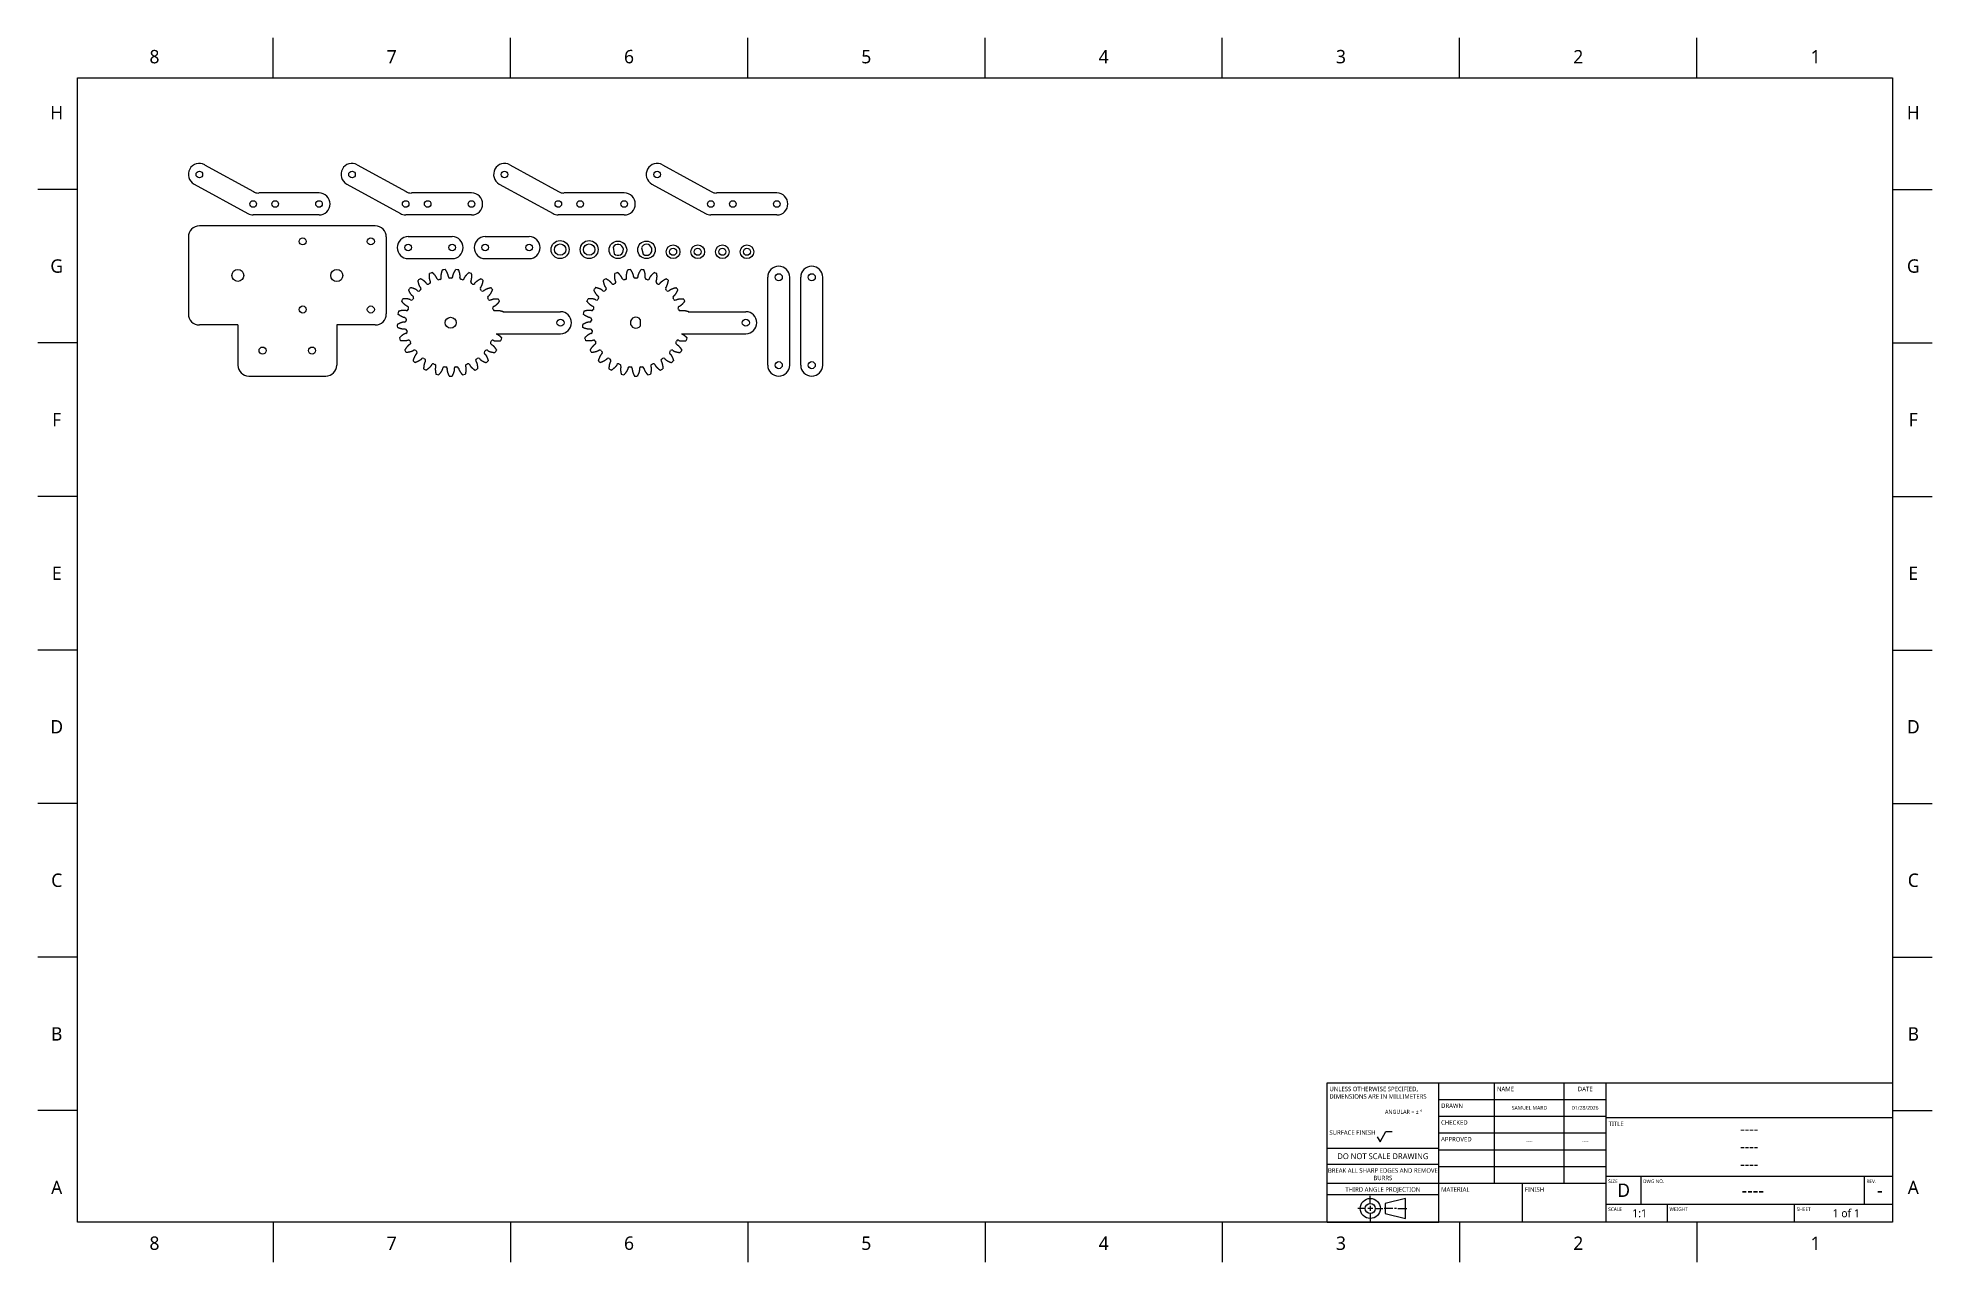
# Model space of a CAD drawing. Extents: x 0.1 to 34, y 0 to 22.
import ezdxf

# ---------------------------------------------------------------- set-up
doc = ezdxf.new("R2010")
doc.units = 0
doc.header["$LTSCALE"] = 0.5
doc.header["$MEASUREMENT"] = 0
for name, color, linetype in [('BORDER_FRAME', 7, 'CONTINUOUS'), ('BORDER_ZONES', 7, 'CONTINUOUS'), ('TITLE_BLOCK', 7, 'CONTINUOUS'), ('VISIBLE', 7, 'CONTINUOUS')]:
    doc.layers.add(name, color=color, linetype=linetype)
doc.styles.add('ONSHAPE-STANDARD', font='NotoSans-Regular.ttf')
doc.styles.add('ONSHAPE-STANDARD-FIELDS', font='')
doc.styles.get('ONSHAPE-STANDARD-FIELDS').set_extended_font_data('Noto Sans')

msp = doc.modelspace()

# ---------------------------------------------------------------- texts
at = {"layer": 'BORDER_ZONES', "char_height": 0.24, "attachment_point": 5, "style": 'ONSHAPE-STANDARD'}
for s, insert in [('8', (2.163, 21.625)), ('7', (6.412, 21.625)), ('6', (10.662, 21.625)), ('5', (14.912, 21.625)), ('4', (19.163, 21.625)), ('3', (23.413, 21.625)), ('2', (27.663, 21.625)), ('1', (31.913, 21.625)), ('H', (0.412, 20.625)), ('H', (33.663, 20.625)), ('G', (0.412, 17.875)), ('G', (33.663, 17.875)), ('F', (0.412, 15.125)), ('F', (33.663, 15.125)), ('E', (0.412, 12.375)), ('E', (33.663, 12.375)), ('D', (0.412, 9.625)), ('D', (33.663, 9.625)), ('C', (0.412, 6.875)), ('C', (33.663, 6.875)), ('B', (0.412, 4.125)), ('B', (33.663, 4.125)), ('A', (0.412, 1.375)), ('A', (33.663, 1.375)), ('8', (2.163, 0.375)), ('7', (6.412, 0.375)), ('6', (10.662, 0.375)), ('5', (14.912, 0.375)), ('4', (19.163, 0.375)), ('3', (23.413, 0.375)), ('2', (27.663, 0.375)), ('1', (31.913, 0.375))]:
    msp.add_mtext(s, dxfattribs=dict(at, insert=insert))
at = {"layer": 'TITLE_BLOCK'}
for s, insert, char_height, width, attachment_point, style in [('UNLESS OTHERWISE SPECIFIED, DIMENSIONS ARE IN MILLIMETERS', (23.206, 3.178), 0.08, 1.96, 1, 'ONSHAPE-STANDARD'), ('NAME', (26.206, 3.178), 0.08, 1.225, 1, 'ONSHAPE-STANDARD'), ('DATE', (27.788, 3.178), 0.08, 0.735, 2, 'ONSHAPE-STANDARD'), ('^JANGULAR = ± °^J', (24.202, 2.885), 0.072, 0.98, 1, 'ONSHAPE-STANDARD'), ('DRAWN', (25.206, 2.878), 0.08, 0.98, 1, 'ONSHAPE-STANDARD'), ('SAMUEL MARD', (26.788, 2.8), 0.0672, 1.25, 5, 'ONSHAPE-STANDARD-FIELDS'), ('01/28/2026', (27.788, 2.8), 0.0672, 0.75, 5, 'ONSHAPE-STANDARD-FIELDS'), ('SURFACE FINISH', (23.206, 2.398), 0.08, 0.98, 1, 'ONSHAPE-STANDARD'), ('CHECKED', (25.206, 2.578), 0.08, 0.98, 1, 'ONSHAPE-STANDARD'), ('TITLE', (28.206, 2.553), 0.08, 0.6125, 1, 'ONSHAPE-STANDARD'), ('----', (30.725, 2.425), 0.192, 4.625, 5, 'ONSHAPE-STANDARD-FIELDS'), ('APPROVED', (25.206, 2.278), 0.08, 0.98, 1, 'ONSHAPE-STANDARD'), ('----', (26.788, 2.2), 0.0672, 1.25, 5, 'ONSHAPE-STANDARD-FIELDS'), ('----', (27.788, 2.2), 0.0672, 0.75, 5, 'ONSHAPE-STANDARD-FIELDS'), ('----', (30.725, 2.11), 0.192, 4.625, 5, 'ONSHAPE-STANDARD-FIELDS'), ('BREAK ALL SHARP EDGES AND REMOVE BURRS', (24.163, 1.718), 0.08, 1.96, 2, 'ONSHAPE-STANDARD'), ('DO NOT SCALE DRAWING', (24.163, 1.986), 0.104, 1.96, 2, 'ONSHAPE-STANDARD'), ('----', (30.725, 1.795), 0.192, 4.625, 5, 'ONSHAPE-STANDARD-FIELDS'), ('THIRD ANGLE PROJECTION', (24.163, 1.378), 0.08, 1.96, 2, 'ONSHAPE-STANDARD'), ('MATERIAL', (25.206, 1.378), 0.08, 1.47, 1, 'ONSHAPE-STANDARD'), ('FINISH', (26.706, 1.378), 0.08, 1.47, 1, 'ONSHAPE-STANDARD'), ('SIZE', (28.198, 1.517), 0.064, 0.6125, 1, 'ONSHAPE-STANDARD'), ('D', (28.475, 1.325), 0.24, 0.625, 5, 'ONSHAPE-STANDARD-FIELDS'), ('DWG NO.', (28.823, 1.517), 0.064, 3.92, 1, 'ONSHAPE-STANDARD'), ('REV.', (32.823, 1.517), 0.064, 0.49, 1, 'ONSHAPE-STANDARD'), ('SCALE', (28.198, 1.017), 0.064, 1.078, 1, 'ONSHAPE-STANDARD'), ('WEIGHT', (29.298, 1.017), 0.064, 2.2295, 1, 'ONSHAPE-STANDARD'), ('----', (30.788, 1.325), 0.24, 4, 5, 'ONSHAPE-STANDARD-FIELDS'), ('SHEET', (31.573, 1.017), 0.064, 1.715, 1, 'ONSHAPE-STANDARD'), ('-', (33.062, 1.325), 0.24, 0.45, 5, 'ONSHAPE-STANDARD-FIELDS'), ('1:1', (28.762, 0.912), 0.144, 1, 5, 'ONSHAPE-STANDARD-FIELDS'), ('1 of 1', (32.462, 0.912), 0.144, 1.65, 5, 'ONSHAPE-STANDARD-FIELDS')]:
    msp.add_mtext(s, dxfattribs=dict(at, insert=insert, char_height=char_height, width=width, attachment_point=attachment_point, style=style))

# ---------------------------------------------------------------- linework, layer by layer
at = {"layer": 'BORDER_FRAME'}
for p, q in [((0.787, 0.75), (0.787, 21.25)), ((0.787, 21.25), (33.288, 21.25)), ((33.288, 21.25), (33.288, 0.75)), ((33.288, 0.75), (0.787, 0.75))]:
    msp.add_line(p, q, dxfattribs=at)
at = {"layer": 'BORDER_ZONES'}
for p, q in [((4.287, 21.25), (4.287, 21.962)), ((8.537, 21.25), (8.537, 21.962)), ((12.787, 21.25), (12.787, 21.962)), ((17.038, 21.25), (17.038, 21.962)), ((21.288, 21.25), (21.288, 21.962)), ((25.538, 21.25), (25.538, 21.962)), ((29.788, 21.25), (29.788, 21.962)), ((0.787, 19.25), (0.075, 19.25)), ((33.288, 19.25), (34, 19.25)), ((0.787, 16.5), (0.075, 16.5)), ((33.288, 16.5), (34, 16.5)), ((0.787, 13.75), (0.075, 13.75)), ((33.288, 13.75), (34, 13.75)), ((0.787, 11), (0.075, 11)), ((33.288, 11), (34, 11)), ((0.787, 8.25), (0.075, 8.25)), ((33.288, 8.25), (34, 8.25)), ((0.787, 5.5), (0.075, 5.5)), ((33.288, 5.5), (34, 5.5)), ((0.787, 2.75), (0.075, 2.75)), ((33.288, 2.75), (34, 2.75)), ((4.287, 0.75), (4.287, 0.037)), ((8.537, 0.75), (8.537, 0.037)), ((12.787, 0.75), (12.787, 0.037)), ((17.038, 0.75), (17.038, 0.037)), ((21.288, 0.75), (21.288, 0.037)), ((25.538, 0.75), (25.538, 0.037)), ((29.788, 0.75), (29.788, 0.037))]:
    msp.add_line(p, q, dxfattribs=at)
at = {"layer": 'TITLE_BLOCK'}
for p, q in [((23.163, 0.75), (23.163, 3.25)), ((23.163, 3.25), (25.163, 3.25)), ((25.163, 0.75), (25.163, 3.25)), ((25.163, 3.25), (28.163, 3.25)), ((26.163, 1.45), (26.163, 3.25)), ((27.413, 1.45), (27.413, 3.25)), ((28.163, 0.75), (28.163, 3.25)), ((28.163, 3.25), (33.288, 3.25)), ((25.163, 2.95), (28.163, 2.95)), ((24.113, 2.193), (24.218, 2.375)), ((24.218, 2.375), (24.328, 2.375)), ((25.163, 2.65), (28.163, 2.65)), ((28.163, 2.625), (33.288, 2.625)), ((23.163, 2.08), (25.163, 2.08)), ((24.062, 2.28), (24.113, 2.193)), ((25.163, 2.35), (28.163, 2.35)), ((25.163, 2.05), (28.163, 2.05)), ((23.163, 1.79), (25.163, 1.79)), ((25.163, 1.75), (28.163, 1.75)), ((23.163, 1.45), (25.163, 1.45)), ((25.163, 1.45), (28.163, 1.45)), ((26.663, 0.75), (26.663, 1.45)), ((28.163, 1.575), (33.288, 1.575)), ((28.788, 1.075), (28.788, 1.575)), ((32.788, 1.075), (32.788, 1.575)), ((23.163, 1.25), (25.163, 1.25)), ((23.938, 1.088), (23.938, 1.223)), ((23.938, 1.043), (23.938, 0.953)), ((24.567, 1.178), (24.207, 1.088)), ((24.207, 1.088), (24.207, 0.908)), ((24.567, 0.818), (24.567, 1.178)), ((28.163, 1.075), (33.288, 1.075)), ((29.262, 0.75), (29.262, 1.075)), ((31.538, 0.75), (31.538, 1.075)), ((23.163, 0.75), (25.163, 0.75)), ((23.848, 0.998), (23.712, 0.998)), ((23.983, 0.998), (23.892, 0.998)), ((23.938, 0.908), (23.938, 0.773)), ((24.027, 0.998), (24.163, 0.998)), ((24.343, 0.998), (24.185, 0.998)), ((24.207, 0.908), (24.567, 0.818)), ((24.405, 0.998), (24.369, 0.998)), ((24.433, 0.998), (24.59, 0.998))]:
    msp.add_line(p, q, dxfattribs=at)
for radius in [0.18, 0.09]:
    msp.add_circle((23.938, 0.998), radius, dxfattribs=at)
at = {"layer": 'VISIBLE'}
for p, q in [((3.062, 19.69), (3.935, 19.209)), ((5.796, 19.69), (6.669, 19.209)), ((8.529, 19.69), (9.402, 19.209)), ((11.262, 19.69), (12.135, 19.209)), ((2.872, 19.345), (3.834, 18.815)), ((5.606, 19.345), (6.567, 18.815)), ((8.339, 19.345), (9.301, 18.815)), ((11.072, 19.345), (12.034, 18.815)), ((5.11, 19.185), (4.03, 19.185)), ((7.843, 19.185), (6.764, 19.185)), ((10.577, 19.185), (9.497, 19.185)), ((13.31, 19.185), (12.23, 19.185)), ((5.11, 18.791), (3.929, 18.791)), ((7.843, 18.791), (6.662, 18.791)), ((10.577, 18.791), (9.396, 18.791)), ((13.31, 18.791), (12.129, 18.791)), ((2.771, 18.397), (2.771, 17.019)), ((6.117, 18.594), (2.967, 18.594)), ((6.314, 18.397), (6.314, 17.019)), ((6.708, 18.404), (7.495, 18.404)), ((8.086, 18.404), (8.873, 18.404)), ((6.708, 18.01), (7.495, 18.01)), ((8.086, 18.01), (8.873, 18.01)), ((10.377, 18.215), (10.394, 18.098)), ((10.883, 18.201), (10.917, 18.088)), ((13.147, 16.101), (13.147, 17.676)), ((13.541, 16.101), (13.541, 17.676)), ((13.738, 16.101), (13.738, 17.676)), ((14.132, 16.101), (14.132, 17.676)), ((8.403, 17.058), (9.435, 17.058)), ((11.721, 17.058), (12.754, 17.058)), ((3.656, 16.822), (2.967, 16.822)), ((3.656, 16.822), (3.656, 16.101)), ((6.117, 16.822), (5.428, 16.822)), ((5.428, 16.822), (5.428, 16.101)), ((8.282, 16.664), (9.435, 16.664)), ((10.864, 16.92), (10.864, 16.802)), ((11.6, 16.664), (12.754, 16.664)), ((3.853, 15.904), (5.231, 15.904))]:
    msp.add_line(p, q, dxfattribs=at)
for centre, radius in [((2.967, 19.517), 0.0591), ((5.701, 19.517), 0.0591), ((8.434, 19.517), 0.0591), ((11.167, 19.517), 0.0591), ((3.929, 18.988), 0.0591), ((4.323, 18.988), 0.0591), ((5.11, 18.988), 0.0591), ((6.662, 18.988), 0.0591), ((7.056, 18.988), 0.0591), ((7.843, 18.988), 0.0591), ((9.396, 18.988), 0.0591), ((9.789, 18.988), 0.0591), ((10.577, 18.988), 0.0591), ((12.129, 18.988), 0.0591), ((12.523, 18.988), 0.0591), ((13.31, 18.988), 0.0591), ((4.818, 18.318), 0.063), ((6.038, 18.318), 0.063), ((9.428, 18.171), 0.161), ((9.948, 18.171), 0.161), ((10.463, 18.167), 0.157), ((10.975, 18.167), 0.157), ((6.708, 18.207), 0.0591), ((7.495, 18.207), 0.0591), ((8.086, 18.207), 0.0591), ((8.873, 18.207), 0.0591), ((9.428, 18.171), 0.102), ((9.948, 18.171), 0.102), ((11.452, 18.132), 0.122), ((11.452, 18.132), 0.063), ((11.893, 18.132), 0.122), ((11.893, 18.132), 0.063), ((12.334, 18.132), 0.122), ((12.334, 18.132), 0.063), ((12.774, 18.132), 0.122), ((12.774, 18.132), 0.063), ((3.656, 17.708), 0.106), ((5.428, 17.708), 0.108), ((13.344, 17.676), 0.063), ((13.935, 17.676), 0.063), ((4.818, 17.098), 0.063), ((6.038, 17.098), 0.063), ((7.467, 16.861), 0.0984), ((9.435, 16.861), 0.063), ((12.754, 16.861), 0.063), ((4.099, 16.363), 0.063), ((4.985, 16.363), 0.063), ((13.344, 16.101), 0.063), ((13.935, 16.101), 0.063)]:
    msp.add_circle(centre, radius, dxfattribs=at)
for centre, radius, start, end in [((2.967, 19.517), 0.197, 61.157, 241.157), ((5.701, 19.517), 0.197, 61.157, 241.157), ((8.434, 19.517), 0.197, 61.157, 241.157), ((11.167, 19.517), 0.197, 61.157, 241.157), ((4.03, 19.381), 0.197, 241.157, 270), ((5.11, 18.988), 0.197, 270, 90), ((6.764, 19.381), 0.197, 241.157, 270), ((7.843, 18.988), 0.197, 270, 90), ((9.497, 19.381), 0.197, 241.157, 270), ((10.577, 18.988), 0.197, 270, 90), ((12.23, 19.381), 0.197, 241.157, 270), ((13.31, 18.988), 0.197, 270, 90), ((3.929, 18.988), 0.197, 241.157, 270), ((6.662, 18.988), 0.197, 241.157, 270), ((9.396, 18.988), 0.197, 241.157, 270), ((12.129, 18.988), 0.197, 241.157, 270), ((2.967, 18.397), 0.197, 90, 180), ((6.117, 18.397), 0.197, 0, 90), ((6.708, 18.207), 0.197, 90, 270), ((7.495, 18.207), 0.197, 270, 90), ((8.086, 18.207), 0.197, 90, 270), ((8.873, 18.207), 0.197, 270, 90), ((10.463, 18.167), 0.0984, 225.0612, 151.3214), ((10.975, 18.167), 0.0984, 233.7018, 159.962), ((7.467, 16.861), 0.957, 124.4729, 127.5271), ((7.467, 16.861), 0.957, 110.0729, 113.1271), ((7.25, 17.656), 0.0268, 197.1539, 285.278), ((7.274, 17.662), 0.0268, 283.522, 11.6461), ((7.467, 16.861), 0.957, 95.6729, 98.7271), ((7.454, 17.685), 0.0268, 182.7539, 270.878), ((7.467, 16.861), 0.797, 89.122, 90.878), ((7.479, 17.685), 0.0268, 269.122, 357.2461), ((7.467, 16.861), 0.957, 81.2729, 84.3271), ((7.659, 17.662), 0.0268, 168.3539, 256.478), ((7.684, 17.656), 0.0268, 254.722, 342.8461), ((7.467, 16.861), 0.957, 66.8729, 69.9271), ((7.467, 16.861), 0.957, 52.4729, 55.5271), ((10.785, 16.861), 0.957, 124.4729, 127.5271), ((10.785, 16.861), 0.957, 110.0729, 113.1271), ((10.568, 17.656), 0.0268, 197.1539, 285.278), ((10.592, 17.662), 0.0268, 283.522, 11.6461), ((10.785, 16.861), 0.957, 95.6729, 98.7271), ((10.772, 17.685), 0.0268, 182.7539, 270.878), ((10.785, 16.861), 0.797, 89.122, 90.878), ((10.798, 17.685), 0.0268, 269.122, 357.2461), ((10.785, 16.861), 0.957, 81.2729, 84.3271), ((10.978, 17.662), 0.0268, 168.3539, 256.478), ((11.002, 17.656), 0.0268, 254.722, 342.8461), ((10.785, 16.861), 0.957, 66.8729, 69.9271), ((10.785, 16.861), 0.957, 52.4729, 55.5271), ((13.344, 17.676), 0.197, 0, 180), ((13.935, 17.676), 0.197, 0, 180), ((7.467, 16.861), 0.957, 138.8729, 141.9271), ((6.778, 17.313), 0.0268, 326.722, 54.8461), ((6.894, 17.453), 0.0268, 225.9539, 314.078), ((7.467, 16.861), 0.797, 132.322, 134.078), ((6.912, 17.47), 0.0268, 312.322, 40.4461), ((7.059, 17.577), 0.0268, 211.5539, 299.678), ((7.467, 16.861), 0.797, 117.922, 119.678), ((7.081, 17.589), 0.0268, 297.922, 26.0461), ((7.467, 16.861), 0.797, 103.522, 105.278), ((7.467, 16.861), 0.797, 74.722, 76.478), ((7.853, 17.589), 0.0268, 153.9539, 242.078), ((7.467, 16.861), 0.797, 60.322, 62.078), ((7.875, 17.577), 0.0268, 240.322, 328.4461), ((8.022, 17.47), 0.0268, 139.5539, 227.678), ((7.467, 16.861), 0.797, 45.922, 47.678), ((8.04, 17.453), 0.0268, 225.922, 314.0461), ((8.156, 17.313), 0.0268, 125.1539, 213.278), ((7.467, 16.861), 0.957, 38.0729, 41.1271), ((10.785, 16.861), 0.957, 138.8729, 141.9271), ((10.096, 17.313), 0.0268, 326.722, 54.8461), ((10.212, 17.453), 0.0268, 225.9539, 314.078), ((10.785, 16.861), 0.797, 132.322, 134.078), ((10.23, 17.47), 0.0268, 312.322, 40.4461), ((10.377, 17.577), 0.0268, 211.5539, 299.678), ((10.785, 16.861), 0.797, 117.922, 119.678), ((10.399, 17.589), 0.0268, 297.922, 26.0461), ((10.785, 16.861), 0.797, 103.522, 105.278), ((10.785, 16.861), 0.797, 74.722, 76.478), ((11.171, 17.589), 0.0268, 153.9539, 242.078), ((10.785, 16.861), 0.797, 60.322, 62.078), ((11.193, 17.577), 0.0268, 240.322, 328.4461), ((11.34, 17.47), 0.0268, 139.5539, 227.678), ((10.785, 16.861), 0.797, 45.922, 47.678), ((11.358, 17.453), 0.0268, 225.922, 314.0461), ((11.474, 17.313), 0.0268, 125.1539, 213.278), ((10.785, 16.861), 0.957, 38.0729, 41.1271), ((2.967, 17.019), 0.197, 180, 270), ((6.117, 17.019), 0.197, 270, 0), ((7.467, 16.861), 0.957, 167.6729, 170.7271), ((7.467, 16.861), 0.957, 153.2729, 156.3271), ((6.679, 17.104), 0.0268, 254.7539, 342.878), ((6.687, 17.128), 0.0268, 341.122, 69.2461), ((7.467, 16.861), 0.797, 161.122, 162.878), ((6.764, 17.292), 0.0268, 240.3539, 328.478), ((7.467, 16.861), 0.797, 146.722, 148.478), ((7.467, 16.861), 0.797, 31.522, 33.278), ((8.169, 17.292), 0.0268, 211.522, 299.6461), ((8.247, 17.128), 0.0268, 110.7539, 198.878), ((7.467, 16.861), 0.797, 17.122, 18.878), ((8.254, 17.104), 0.0268, 197.122, 285.2461), ((7.467, 16.861), 0.957, 23.6729, 26.7271), ((7.467, 16.861), 0.957, 11.8741, 12.3271), ((9.435, 16.861), 0.197, 270, 90), ((10.785, 16.861), 0.957, 167.6729, 170.7271), ((10.785, 16.861), 0.957, 153.2729, 156.3271), ((9.997, 17.104), 0.0268, 254.7539, 342.878), ((10.005, 17.128), 0.0268, 341.122, 69.2461), ((10.785, 16.861), 0.797, 161.122, 162.878), ((10.083, 17.292), 0.0268, 240.3539, 328.478), ((10.785, 16.861), 0.797, 146.722, 148.478), ((10.785, 16.861), 0.797, 31.522, 33.278), ((11.488, 17.292), 0.0268, 211.522, 299.6461), ((11.565, 17.128), 0.0268, 110.7539, 198.878), ((10.785, 16.861), 0.797, 17.122, 18.878), ((11.573, 17.104), 0.0268, 197.122, 285.2461), ((10.785, 16.861), 0.957, 23.6729, 26.7271), ((10.785, 16.861), 0.957, 11.8741, 12.3271), ((12.754, 16.861), 0.197, 270, 90), ((7.467, 16.861), 0.957, 182.0729, 185.1271), ((6.644, 16.9), 0.0268, 269.1539, 357.278), ((6.645, 16.925), 0.0268, 355.522, 83.6461), ((6.655, 16.719), 0.0268, 9.922, 98.0461), ((6.66, 16.694), 0.0268, 283.5539, 11.678), ((7.467, 16.861), 0.797, 175.522, 177.278), ((7.467, 16.861), 0.797, 189.922, 191.678), ((10.785, 16.861), 0.957, 182.0729, 185.1271), ((9.962, 16.9), 0.0268, 269.1539, 357.278), ((9.963, 16.925), 0.0268, 355.522, 83.6461), ((9.973, 16.719), 0.0268, 9.922, 98.0461), ((9.978, 16.694), 0.0268, 283.5539, 11.678), ((10.785, 16.861), 0.797, 175.522, 177.278), ((10.785, 16.861), 0.797, 189.922, 191.678), ((10.785, 16.861), 0.0984, 36.8699, 323.1301), ((7.467, 16.861), 0.957, 196.4729, 199.5271), ((7.467, 16.861), 0.957, 210.8729, 213.9271), ((6.716, 16.522), 0.0268, 24.322, 112.4461), ((6.727, 16.499), 0.0268, 297.9539, 26.078), ((7.467, 16.861), 0.797, 204.322, 206.078), ((6.824, 16.346), 0.0268, 38.722, 126.8461), ((7.467, 16.861), 0.797, 218.722, 220.478), ((6.84, 16.326), 0.0268, 312.3539, 40.478), ((8.094, 16.326), 0.0268, 139.522, 227.6461), ((7.467, 16.861), 0.797, 319.522, 321.278), ((8.11, 16.346), 0.0268, 53.1539, 141.278), ((8.207, 16.499), 0.0268, 153.922, 242.0461), ((7.467, 16.861), 0.797, 333.922, 335.678), ((8.218, 16.522), 0.0268, 67.5539, 155.678), ((7.467, 16.861), 0.957, 326.0729, 329.1271), ((7.467, 16.861), 0.957, 340.4729, 343.5271), ((10.785, 16.861), 0.957, 196.4729, 199.5271), ((10.785, 16.861), 0.957, 210.8729, 213.9271), ((10.034, 16.522), 0.0268, 24.322, 112.4461), ((10.045, 16.499), 0.0268, 297.9539, 26.078), ((10.785, 16.861), 0.797, 204.322, 206.078), ((10.142, 16.346), 0.0268, 38.722, 126.8461), ((10.785, 16.861), 0.797, 218.722, 220.478), ((10.158, 16.326), 0.0268, 312.3539, 40.478), ((11.412, 16.326), 0.0268, 139.522, 227.6461), ((10.785, 16.861), 0.797, 319.522, 321.278), ((11.428, 16.346), 0.0268, 53.1539, 141.278), ((11.525, 16.499), 0.0268, 153.922, 242.0461), ((10.785, 16.861), 0.797, 333.922, 335.678), ((11.536, 16.522), 0.0268, 67.5539, 155.678), ((10.785, 16.861), 0.957, 326.0729, 329.1271), ((10.785, 16.861), 0.957, 340.4729, 343.5271), ((3.853, 16.101), 0.197, 180, 270), ((5.231, 16.101), 0.197, 270, 0), ((7.467, 16.861), 0.957, 225.2729, 228.3271), ((6.972, 16.202), 0.0268, 53.122, 141.2461), ((7.467, 16.861), 0.957, 239.6729, 242.7271), ((7.467, 16.861), 0.797, 233.122, 234.878), ((6.993, 16.187), 0.0268, 326.7539, 54.878), ((7.152, 16.1), 0.0268, 67.522, 155.6461), ((7.467, 16.861), 0.797, 247.522, 249.278), ((7.175, 16.09), 0.0268, 341.1539, 69.278), ((7.351, 16.045), 0.0268, 81.922, 170.0461), ((7.467, 16.861), 0.797, 261.922, 263.678), ((7.376, 16.042), 0.0268, 355.5539, 83.678), ((7.558, 16.042), 0.0268, 96.322, 184.4461), ((7.467, 16.861), 0.797, 276.322, 278.078), ((7.583, 16.045), 0.0268, 9.9539, 98.078), ((7.758, 16.09), 0.0268, 110.722, 198.8461), ((7.467, 16.861), 0.797, 290.722, 292.478), ((7.782, 16.1), 0.0268, 24.3539, 112.478), ((7.467, 16.861), 0.957, 297.2729, 300.3271), ((7.941, 16.187), 0.0268, 125.122, 213.2461), ((7.467, 16.861), 0.797, 305.122, 306.878), ((7.961, 16.202), 0.0268, 38.7539, 126.878), ((7.467, 16.861), 0.957, 311.6729, 314.7271), ((10.785, 16.861), 0.957, 225.2729, 228.3271), ((10.291, 16.202), 0.0268, 53.122, 141.2461), ((10.785, 16.861), 0.957, 239.6729, 242.7271), ((10.785, 16.861), 0.797, 233.122, 234.878), ((10.311, 16.187), 0.0268, 326.7539, 54.878), ((10.47, 16.1), 0.0268, 67.522, 155.6461), ((10.785, 16.861), 0.797, 247.522, 249.278), ((10.493, 16.09), 0.0268, 341.1539, 69.278), ((10.669, 16.045), 0.0268, 81.922, 170.0461), ((10.785, 16.861), 0.797, 261.922, 263.678), ((10.694, 16.042), 0.0268, 355.5539, 83.678), ((10.876, 16.042), 0.0268, 96.322, 184.4461), ((10.785, 16.861), 0.797, 276.322, 278.078), ((10.901, 16.045), 0.0268, 9.9539, 98.078), ((11.077, 16.09), 0.0268, 110.722, 198.8461), ((10.785, 16.861), 0.797, 290.722, 292.478), ((11.1, 16.1), 0.0268, 24.3539, 112.478), ((10.785, 16.861), 0.957, 297.2729, 300.3271), ((11.259, 16.187), 0.0268, 125.122, 213.2461), ((10.785, 16.861), 0.797, 305.122, 306.878), ((11.28, 16.202), 0.0268, 38.7539, 126.878), ((10.785, 16.861), 0.957, 311.6729, 314.7271), ((13.344, 16.101), 0.197, 180, 0), ((13.935, 16.101), 0.197, 180, 0), ((7.467, 16.861), 0.957, 254.0729, 257.1271), ((7.467, 16.861), 0.957, 268.4729, 271.5271), ((7.467, 16.861), 0.957, 282.8729, 285.9271), ((10.785, 16.861), 0.957, 254.0729, 257.1271), ((10.785, 16.861), 0.957, 268.4729, 271.5271), ((10.785, 16.861), 0.957, 282.8729, 285.9271)]:
    msp.add_arc(centre, radius, start, end, dxfattribs=at)
for points, knots in [([(7.036, 17.563), (7.033, 17.567), (7.031, 17.571), (7.031, 17.571), (7.03, 17.572), (7.03, 17.573), (7.029, 17.574), (7.028, 17.575), (7.026, 17.577), (7.025, 17.579), (7.023, 17.581), (7.021, 17.583), (7.018, 17.586), (7.016, 17.589), (7.013, 17.592), (7.009, 17.595), (7.006, 17.598), (7.002, 17.601), (6.998, 17.605), (6.993, 17.608), (6.988, 17.612), (6.983, 17.616), (6.977, 17.62), (6.971, 17.624), (6.965, 17.628), (6.958, 17.632), (6.951, 17.636), (6.944, 17.64), (6.936, 17.644), (6.93, 17.648), (6.926, 17.649), (6.925, 17.65)], [0.0536912, 0.0536912, 0.0536912, 0.0536912, 0.0905436, 0.1013093, 0.1152077, 0.1316526, 0.1502993, 0.1709141, 0.1933246, 0.2173975, 0.2430249, 0.270118, 0.2986014, 0.3284102, 0.3594881, 0.3917852, 0.4252571, 0.459864, 0.4955697, 0.5323416, 0.5701494, 0.6089657, 0.6487648, 0.6895231, 0.7312184, 0.7738303, 0.8173393, 0.8617274, 0.9069775, 0.9530734, 0.9682173, 0.9682173, 0.9682173, 0.9682173]), ([(7.105, 17.601), (7.103, 17.605), (7.101, 17.609), (7.101, 17.609), (7.101, 17.61), (7.1, 17.611), (7.1, 17.613), (7.099, 17.615), (7.098, 17.617), (7.098, 17.619), (7.097, 17.622), (7.096, 17.625), (7.095, 17.628), (7.094, 17.632), (7.093, 17.636), (7.093, 17.64), (7.092, 17.645), (7.091, 17.65), (7.09, 17.656), (7.09, 17.661), (7.089, 17.668), (7.089, 17.674), (7.088, 17.681), (7.088, 17.688), (7.088, 17.696), (7.088, 17.703), (7.089, 17.712), (7.089, 17.72), (7.09, 17.729), (7.09, 17.736), (7.091, 17.74), (7.091, 17.741)], [0.0536912, 0.0536912, 0.0536912, 0.0536912, 0.0905436, 0.1013093, 0.1152077, 0.1316526, 0.1502993, 0.1709141, 0.1933246, 0.2173975, 0.2430249, 0.270118, 0.2986014, 0.3284102, 0.3594881, 0.3917852, 0.4252571, 0.459864, 0.4955697, 0.5323416, 0.5701494, 0.6089657, 0.6487648, 0.6895231, 0.7312184, 0.7738303, 0.8173393, 0.8617274, 0.9069775, 0.9530734, 0.9682173, 0.9682173, 0.9682173, 0.9682173]), ([(7.224, 17.648), (7.223, 17.653), (7.221, 17.657), (7.221, 17.657), (7.221, 17.658), (7.22, 17.659), (7.22, 17.66), (7.219, 17.662), (7.218, 17.664), (7.217, 17.666), (7.216, 17.669), (7.214, 17.672), (7.213, 17.675), (7.211, 17.678), (7.209, 17.682), (7.206, 17.685), (7.203, 17.689), (7.201, 17.694), (7.197, 17.698), (7.194, 17.703), (7.19, 17.708), (7.186, 17.713), (7.181, 17.718), (7.177, 17.723), (7.172, 17.729), (7.166, 17.734), (7.16, 17.74), (7.154, 17.746), (7.148, 17.752), (7.142, 17.756), (7.139, 17.759), (7.138, 17.76)], [0.0536912, 0.0536912, 0.0536912, 0.0536912, 0.0905436, 0.1013093, 0.1152077, 0.1316526, 0.1502993, 0.1709141, 0.1933246, 0.2173975, 0.2430249, 0.270118, 0.2986014, 0.3284102, 0.3594881, 0.3917852, 0.4252571, 0.459864, 0.4955697, 0.5323416, 0.5701494, 0.6089657, 0.6487648, 0.6895231, 0.7312184, 0.7738303, 0.8173393, 0.8617274, 0.9069775, 0.9530734, 0.9682173, 0.9682173, 0.9682173, 0.9682173]), ([(7.3, 17.668), (7.299, 17.672), (7.299, 17.677), (7.299, 17.677), (7.298, 17.678), (7.298, 17.679), (7.298, 17.681), (7.298, 17.682), (7.298, 17.685), (7.298, 17.687), (7.298, 17.69), (7.297, 17.693), (7.297, 17.696), (7.298, 17.7), (7.298, 17.704), (7.298, 17.709), (7.298, 17.714), (7.299, 17.719), (7.3, 17.724), (7.301, 17.73), (7.302, 17.736), (7.303, 17.743), (7.304, 17.749), (7.306, 17.756), (7.308, 17.763), (7.31, 17.771), (7.312, 17.779), (7.315, 17.787), (7.317, 17.795), (7.32, 17.802), (7.321, 17.806), (7.322, 17.807)], [0.0536912, 0.0536912, 0.0536912, 0.0536912, 0.0905436, 0.1013093, 0.1152077, 0.1316526, 0.1502993, 0.1709141, 0.1933246, 0.2173975, 0.2430249, 0.270118, 0.2986014, 0.3284102, 0.3594881, 0.3917852, 0.4252571, 0.459864, 0.4955697, 0.5323416, 0.5701494, 0.6089657, 0.6487648, 0.6895231, 0.7312184, 0.7738303, 0.8173393, 0.8617274, 0.9069775, 0.9530734, 0.9682173, 0.9682173, 0.9682173, 0.9682173]), ([(7.427, 17.684), (7.427, 17.689), (7.427, 17.693), (7.427, 17.693), (7.427, 17.694), (7.427, 17.695), (7.426, 17.697), (7.426, 17.699), (7.426, 17.701), (7.425, 17.703), (7.425, 17.706), (7.424, 17.709), (7.423, 17.712), (7.422, 17.716), (7.421, 17.72), (7.419, 17.724), (7.418, 17.729), (7.416, 17.734), (7.414, 17.739), (7.412, 17.744), (7.409, 17.75), (7.406, 17.756), (7.403, 17.762), (7.4, 17.768), (7.397, 17.775), (7.393, 17.782), (7.388, 17.789), (7.384, 17.796), (7.379, 17.803), (7.375, 17.809), (7.373, 17.812), (7.372, 17.813)], [0.0536912, 0.0536912, 0.0536912, 0.0536912, 0.0905436, 0.1013093, 0.1152077, 0.1316526, 0.1502993, 0.1709141, 0.1933246, 0.2173975, 0.2430249, 0.270118, 0.2986014, 0.3284102, 0.3594881, 0.3917852, 0.4252571, 0.459864, 0.4955697, 0.5323416, 0.5701494, 0.6089657, 0.6487648, 0.6895231, 0.7312184, 0.7738303, 0.8173393, 0.8617274, 0.9069775, 0.9530734, 0.9682173, 0.9682173, 0.9682173, 0.9682173]), ([(7.506, 17.684), (7.506, 17.689), (7.507, 17.693), (7.507, 17.693), (7.507, 17.694), (7.507, 17.695), (7.507, 17.697), (7.507, 17.699), (7.508, 17.701), (7.508, 17.703), (7.509, 17.706), (7.51, 17.709), (7.511, 17.712), (7.512, 17.716), (7.513, 17.72), (7.514, 17.724), (7.516, 17.729), (7.518, 17.734), (7.52, 17.739), (7.522, 17.744), (7.524, 17.75), (7.527, 17.756), (7.53, 17.762), (7.533, 17.768), (7.537, 17.775), (7.541, 17.782), (7.545, 17.789), (7.55, 17.796), (7.554, 17.803), (7.558, 17.809), (7.561, 17.812), (7.561, 17.813)], [0.0536912, 0.0536912, 0.0536912, 0.0536912, 0.0905436, 0.1013093, 0.1152077, 0.1316526, 0.1502993, 0.1709141, 0.1933246, 0.2173975, 0.2430249, 0.270118, 0.2986014, 0.3284102, 0.3594881, 0.3917852, 0.4252571, 0.459864, 0.4955697, 0.5323416, 0.5701494, 0.6089657, 0.6487648, 0.6895231, 0.7312184, 0.7738303, 0.8173393, 0.8617274, 0.9069775, 0.9530734, 0.9682173, 0.9682173, 0.9682173, 0.9682173]), ([(7.633, 17.668), (7.634, 17.672), (7.635, 17.677), (7.635, 17.677), (7.635, 17.678), (7.635, 17.679), (7.636, 17.681), (7.636, 17.682), (7.636, 17.685), (7.636, 17.687), (7.636, 17.69), (7.636, 17.693), (7.636, 17.696), (7.636, 17.7), (7.636, 17.704), (7.635, 17.709), (7.635, 17.714), (7.635, 17.719), (7.634, 17.724), (7.633, 17.73), (7.632, 17.736), (7.631, 17.743), (7.629, 17.749), (7.628, 17.756), (7.626, 17.763), (7.624, 17.771), (7.622, 17.779), (7.619, 17.787), (7.616, 17.795), (7.614, 17.802), (7.612, 17.806), (7.612, 17.807)], [0.0536912, 0.0536912, 0.0536912, 0.0536912, 0.0905436, 0.1013093, 0.1152077, 0.1316526, 0.1502993, 0.1709141, 0.1933246, 0.2173975, 0.2430249, 0.270118, 0.2986014, 0.3284102, 0.3594881, 0.3917852, 0.4252571, 0.459864, 0.4955697, 0.5323416, 0.5701494, 0.6089657, 0.6487648, 0.6895231, 0.7312184, 0.7738303, 0.8173393, 0.8617274, 0.9069775, 0.9530734, 0.9682173, 0.9682173, 0.9682173, 0.9682173]), ([(7.71, 17.648), (7.711, 17.653), (7.712, 17.657), (7.712, 17.657), (7.713, 17.658), (7.713, 17.659), (7.714, 17.66), (7.714, 17.662), (7.715, 17.664), (7.716, 17.666), (7.718, 17.669), (7.719, 17.672), (7.721, 17.675), (7.723, 17.678), (7.725, 17.682), (7.727, 17.685), (7.73, 17.689), (7.733, 17.694), (7.736, 17.698), (7.74, 17.703), (7.744, 17.708), (7.748, 17.713), (7.752, 17.718), (7.757, 17.723), (7.762, 17.729), (7.768, 17.734), (7.773, 17.74), (7.779, 17.746), (7.786, 17.752), (7.791, 17.756), (7.794, 17.759), (7.795, 17.76)], [0.0536912, 0.0536912, 0.0536912, 0.0536912, 0.0905436, 0.1013093, 0.1152077, 0.1316526, 0.1502993, 0.1709141, 0.1933246, 0.2173975, 0.2430249, 0.270118, 0.2986014, 0.3284102, 0.3594881, 0.3917852, 0.4252571, 0.459864, 0.4955697, 0.5323416, 0.5701494, 0.6089657, 0.6487648, 0.6895231, 0.7312184, 0.7738303, 0.8173393, 0.8617274, 0.9069775, 0.9530734, 0.9682173, 0.9682173, 0.9682173, 0.9682173]), ([(7.829, 17.601), (7.831, 17.605), (7.832, 17.609), (7.833, 17.609), (7.833, 17.61), (7.833, 17.611), (7.834, 17.613), (7.835, 17.615), (7.835, 17.617), (7.836, 17.619), (7.837, 17.622), (7.838, 17.625), (7.839, 17.628), (7.839, 17.632), (7.84, 17.636), (7.841, 17.64), (7.842, 17.645), (7.843, 17.65), (7.843, 17.656), (7.844, 17.661), (7.844, 17.668), (7.845, 17.674), (7.845, 17.681), (7.845, 17.688), (7.845, 17.696), (7.845, 17.703), (7.845, 17.712), (7.844, 17.72), (7.844, 17.729), (7.843, 17.736), (7.843, 17.74), (7.843, 17.741)], [0.0536912, 0.0536912, 0.0536912, 0.0536912, 0.0905436, 0.1013093, 0.1152077, 0.1316526, 0.1502993, 0.1709141, 0.1933246, 0.2173975, 0.2430249, 0.270118, 0.2986014, 0.3284102, 0.3594881, 0.3917852, 0.4252571, 0.459864, 0.4955697, 0.5323416, 0.5701494, 0.6089657, 0.6487648, 0.6895231, 0.7312184, 0.7738303, 0.8173393, 0.8617274, 0.9069775, 0.9530734, 0.9682173, 0.9682173, 0.9682173, 0.9682173]), ([(7.898, 17.563), (7.9, 17.567), (7.902, 17.571), (7.903, 17.571), (7.903, 17.572), (7.904, 17.573), (7.905, 17.574), (7.906, 17.575), (7.907, 17.577), (7.909, 17.579), (7.911, 17.581), (7.913, 17.583), (7.915, 17.586), (7.918, 17.589), (7.921, 17.592), (7.924, 17.595), (7.928, 17.598), (7.932, 17.601), (7.936, 17.605), (7.94, 17.608), (7.945, 17.612), (7.951, 17.616), (7.956, 17.62), (7.962, 17.624), (7.968, 17.628), (7.975, 17.632), (7.982, 17.636), (7.99, 17.64), (7.997, 17.644), (8.004, 17.648), (8.007, 17.649), (8.008, 17.65)], [0.0536912, 0.0536912, 0.0536912, 0.0536912, 0.0905436, 0.1013093, 0.1152077, 0.1316526, 0.1502993, 0.1709141, 0.1933246, 0.2173975, 0.2430249, 0.270118, 0.2986014, 0.3284102, 0.3594881, 0.3917852, 0.4252571, 0.459864, 0.4955697, 0.5323416, 0.5701494, 0.6089657, 0.6487648, 0.6895231, 0.7312184, 0.7738303, 0.8173393, 0.8617274, 0.9069775, 0.9530734, 0.9682173, 0.9682173, 0.9682173, 0.9682173]), ([(10.354, 17.563), (10.352, 17.567), (10.349, 17.571), (10.349, 17.571), (10.349, 17.572), (10.348, 17.573), (10.347, 17.574), (10.346, 17.575), (10.345, 17.577), (10.343, 17.579), (10.341, 17.581), (10.339, 17.583), (10.337, 17.586), (10.334, 17.589), (10.331, 17.592), (10.328, 17.595), (10.324, 17.598), (10.32, 17.601), (10.316, 17.605), (10.311, 17.608), (10.306, 17.612), (10.301, 17.616), (10.296, 17.62), (10.29, 17.624), (10.283, 17.628), (10.277, 17.632), (10.27, 17.636), (10.262, 17.64), (10.254, 17.644), (10.248, 17.648), (10.244, 17.649), (10.244, 17.65)], [0.0536912, 0.0536912, 0.0536912, 0.0536912, 0.0905436, 0.1013093, 0.1152077, 0.1316526, 0.1502993, 0.1709141, 0.1933246, 0.2173975, 0.2430249, 0.270118, 0.2986014, 0.3284102, 0.3594881, 0.3917852, 0.4252571, 0.459864, 0.4955697, 0.5323416, 0.5701494, 0.6089657, 0.6487648, 0.6895231, 0.7312184, 0.7738303, 0.8173393, 0.8617274, 0.9069775, 0.9530734, 0.9682173, 0.9682173, 0.9682173, 0.9682173]), ([(10.423, 17.601), (10.421, 17.605), (10.419, 17.609), (10.419, 17.609), (10.419, 17.61), (10.418, 17.611), (10.418, 17.613), (10.417, 17.615), (10.417, 17.617), (10.416, 17.619), (10.415, 17.622), (10.414, 17.625), (10.413, 17.628), (10.412, 17.632), (10.412, 17.636), (10.411, 17.64), (10.41, 17.645), (10.409, 17.65), (10.409, 17.656), (10.408, 17.661), (10.407, 17.668), (10.407, 17.674), (10.407, 17.681), (10.407, 17.688), (10.407, 17.696), (10.407, 17.703), (10.407, 17.712), (10.407, 17.72), (10.408, 17.729), (10.409, 17.736), (10.409, 17.74), (10.409, 17.741)], [0.0536912, 0.0536912, 0.0536912, 0.0536912, 0.0905436, 0.1013093, 0.1152077, 0.1316526, 0.1502993, 0.1709141, 0.1933246, 0.2173975, 0.2430249, 0.270118, 0.2986014, 0.3284102, 0.3594881, 0.3917852, 0.4252571, 0.459864, 0.4955697, 0.5323416, 0.5701494, 0.6089657, 0.6487648, 0.6895231, 0.7312184, 0.7738303, 0.8173393, 0.8617274, 0.9069775, 0.9530734, 0.9682173, 0.9682173, 0.9682173, 0.9682173]), ([(10.542, 17.648), (10.541, 17.653), (10.54, 17.657), (10.539, 17.657), (10.539, 17.658), (10.539, 17.659), (10.538, 17.66), (10.537, 17.662), (10.537, 17.664), (10.535, 17.666), (10.534, 17.669), (10.533, 17.672), (10.531, 17.675), (10.529, 17.678), (10.527, 17.682), (10.524, 17.685), (10.522, 17.689), (10.519, 17.694), (10.516, 17.698), (10.512, 17.703), (10.508, 17.708), (10.504, 17.713), (10.5, 17.718), (10.495, 17.723), (10.49, 17.729), (10.484, 17.734), (10.479, 17.74), (10.472, 17.746), (10.466, 17.752), (10.461, 17.756), (10.457, 17.759), (10.457, 17.76)], [0.0536912, 0.0536912, 0.0536912, 0.0536912, 0.0905436, 0.1013093, 0.1152077, 0.1316526, 0.1502993, 0.1709141, 0.1933246, 0.2173975, 0.2430249, 0.270118, 0.2986014, 0.3284102, 0.3594881, 0.3917852, 0.4252571, 0.459864, 0.4955697, 0.5323416, 0.5701494, 0.6089657, 0.6487648, 0.6895231, 0.7312184, 0.7738303, 0.8173393, 0.8617274, 0.9069775, 0.9530734, 0.9682173, 0.9682173, 0.9682173, 0.9682173]), ([(10.619, 17.668), (10.618, 17.672), (10.617, 17.677), (10.617, 17.677), (10.617, 17.678), (10.616, 17.679), (10.616, 17.681), (10.616, 17.682), (10.616, 17.685), (10.616, 17.687), (10.616, 17.69), (10.616, 17.693), (10.616, 17.696), (10.616, 17.7), (10.616, 17.704), (10.616, 17.709), (10.617, 17.714), (10.617, 17.719), (10.618, 17.724), (10.619, 17.73), (10.62, 17.736), (10.621, 17.743), (10.622, 17.749), (10.624, 17.756), (10.626, 17.763), (10.628, 17.771), (10.63, 17.779), (10.633, 17.787), (10.636, 17.795), (10.638, 17.802), (10.64, 17.806), (10.64, 17.807)], [0.0536912, 0.0536912, 0.0536912, 0.0536912, 0.0905436, 0.1013093, 0.1152077, 0.1316526, 0.1502993, 0.1709141, 0.1933246, 0.2173975, 0.2430249, 0.270118, 0.2986014, 0.3284102, 0.3594881, 0.3917852, 0.4252571, 0.459864, 0.4955697, 0.5323416, 0.5701494, 0.6089657, 0.6487648, 0.6895231, 0.7312184, 0.7738303, 0.8173393, 0.8617274, 0.9069775, 0.9530734, 0.9682173, 0.9682173, 0.9682173, 0.9682173]), ([(10.746, 17.684), (10.745, 17.689), (10.745, 17.693), (10.745, 17.693), (10.745, 17.694), (10.745, 17.695), (10.745, 17.697), (10.744, 17.699), (10.744, 17.701), (10.744, 17.703), (10.743, 17.706), (10.742, 17.709), (10.741, 17.712), (10.74, 17.716), (10.739, 17.72), (10.738, 17.724), (10.736, 17.729), (10.734, 17.734), (10.732, 17.739), (10.73, 17.744), (10.727, 17.75), (10.725, 17.756), (10.722, 17.762), (10.718, 17.768), (10.715, 17.775), (10.711, 17.782), (10.707, 17.789), (10.702, 17.796), (10.697, 17.803), (10.693, 17.809), (10.691, 17.812), (10.69, 17.813)], [0.0536912, 0.0536912, 0.0536912, 0.0536912, 0.0905436, 0.1013093, 0.1152077, 0.1316526, 0.1502993, 0.1709141, 0.1933246, 0.2173975, 0.2430249, 0.270118, 0.2986014, 0.3284102, 0.3594881, 0.3917852, 0.4252571, 0.459864, 0.4955697, 0.5323416, 0.5701494, 0.6089657, 0.6487648, 0.6895231, 0.7312184, 0.7738303, 0.8173393, 0.8617274, 0.9069775, 0.9530734, 0.9682173, 0.9682173, 0.9682173, 0.9682173]), ([(10.825, 17.684), (10.825, 17.689), (10.825, 17.693), (10.825, 17.693), (10.825, 17.694), (10.825, 17.695), (10.825, 17.697), (10.826, 17.699), (10.826, 17.701), (10.827, 17.703), (10.827, 17.706), (10.828, 17.709), (10.829, 17.712), (10.83, 17.716), (10.831, 17.72), (10.833, 17.724), (10.834, 17.729), (10.836, 17.734), (10.838, 17.739), (10.84, 17.744), (10.843, 17.75), (10.845, 17.756), (10.848, 17.762), (10.852, 17.768), (10.855, 17.775), (10.859, 17.782), (10.863, 17.789), (10.868, 17.796), (10.873, 17.803), (10.877, 17.809), (10.879, 17.812), (10.88, 17.813)], [0.0536912, 0.0536912, 0.0536912, 0.0536912, 0.0905436, 0.1013093, 0.1152077, 0.1316526, 0.1502993, 0.1709141, 0.1933246, 0.2173975, 0.2430249, 0.270118, 0.2986014, 0.3284102, 0.3594881, 0.3917852, 0.4252571, 0.459864, 0.4955697, 0.5323416, 0.5701494, 0.6089657, 0.6487648, 0.6895231, 0.7312184, 0.7738303, 0.8173393, 0.8617274, 0.9069775, 0.9530734, 0.9682173, 0.9682173, 0.9682173, 0.9682173]), ([(10.951, 17.668), (10.952, 17.672), (10.953, 17.677), (10.953, 17.677), (10.953, 17.678), (10.954, 17.679), (10.954, 17.681), (10.954, 17.682), (10.954, 17.685), (10.954, 17.687), (10.954, 17.69), (10.954, 17.693), (10.954, 17.696), (10.954, 17.7), (10.954, 17.704), (10.954, 17.709), (10.953, 17.714), (10.953, 17.719), (10.952, 17.724), (10.951, 17.73), (10.95, 17.736), (10.949, 17.743), (10.948, 17.749), (10.946, 17.756), (10.944, 17.763), (10.942, 17.771), (10.94, 17.779), (10.937, 17.787), (10.934, 17.795), (10.932, 17.802), (10.931, 17.806), (10.93, 17.807)], [0.0536912, 0.0536912, 0.0536912, 0.0536912, 0.0905436, 0.1013093, 0.1152077, 0.1316526, 0.1502993, 0.1709141, 0.1933246, 0.2173975, 0.2430249, 0.270118, 0.2986014, 0.3284102, 0.3594881, 0.3917852, 0.4252571, 0.459864, 0.4955697, 0.5323416, 0.5701494, 0.6089657, 0.6487648, 0.6895231, 0.7312184, 0.7738303, 0.8173393, 0.8617274, 0.9069775, 0.9530734, 0.9682173, 0.9682173, 0.9682173, 0.9682173]), ([(11.028, 17.648), (11.029, 17.653), (11.031, 17.657), (11.031, 17.657), (11.031, 17.658), (11.031, 17.659), (11.032, 17.66), (11.033, 17.662), (11.034, 17.664), (11.035, 17.666), (11.036, 17.669), (11.037, 17.672), (11.039, 17.675), (11.041, 17.678), (11.043, 17.682), (11.046, 17.685), (11.048, 17.689), (11.051, 17.694), (11.055, 17.698), (11.058, 17.703), (11.062, 17.708), (11.066, 17.713), (11.07, 17.718), (11.075, 17.723), (11.08, 17.729), (11.086, 17.734), (11.092, 17.74), (11.098, 17.746), (11.104, 17.752), (11.11, 17.756), (11.113, 17.759), (11.113, 17.76)], [0.0536912, 0.0536912, 0.0536912, 0.0536912, 0.0905436, 0.1013093, 0.1152077, 0.1316526, 0.1502993, 0.1709141, 0.1933246, 0.2173975, 0.2430249, 0.270118, 0.2986014, 0.3284102, 0.3594881, 0.3917852, 0.4252571, 0.459864, 0.4955697, 0.5323416, 0.5701494, 0.6089657, 0.6487648, 0.6895231, 0.7312184, 0.7738303, 0.8173393, 0.8617274, 0.9069775, 0.9530734, 0.9682173, 0.9682173, 0.9682173, 0.9682173]), ([(11.147, 17.601), (11.149, 17.605), (11.151, 17.609), (11.151, 17.609), (11.151, 17.61), (11.152, 17.611), (11.152, 17.613), (11.153, 17.615), (11.154, 17.617), (11.154, 17.619), (11.155, 17.622), (11.156, 17.625), (11.157, 17.628), (11.158, 17.632), (11.158, 17.636), (11.159, 17.64), (11.16, 17.645), (11.161, 17.65), (11.162, 17.656), (11.162, 17.661), (11.163, 17.668), (11.163, 17.674), (11.163, 17.681), (11.164, 17.688), (11.164, 17.696), (11.163, 17.703), (11.163, 17.712), (11.163, 17.72), (11.162, 17.729), (11.161, 17.736), (11.161, 17.74), (11.161, 17.741)], [0.0536912, 0.0536912, 0.0536912, 0.0536912, 0.0905436, 0.1013093, 0.1152077, 0.1316526, 0.1502993, 0.1709141, 0.1933246, 0.2173975, 0.2430249, 0.270118, 0.2986014, 0.3284102, 0.3594881, 0.3917852, 0.4252571, 0.459864, 0.4955697, 0.5323416, 0.5701494, 0.6089657, 0.6487648, 0.6895231, 0.7312184, 0.7738303, 0.8173393, 0.8617274, 0.9069775, 0.9530734, 0.9682173, 0.9682173, 0.9682173, 0.9682173]), ([(11.216, 17.563), (11.218, 17.567), (11.221, 17.571), (11.221, 17.571), (11.221, 17.572), (11.222, 17.573), (11.223, 17.574), (11.224, 17.575), (11.225, 17.577), (11.227, 17.579), (11.229, 17.581), (11.231, 17.583), (11.233, 17.586), (11.236, 17.589), (11.239, 17.592), (11.242, 17.595), (11.246, 17.598), (11.25, 17.601), (11.254, 17.605), (11.259, 17.608), (11.264, 17.612), (11.269, 17.616), (11.275, 17.62), (11.28, 17.624), (11.287, 17.628), (11.293, 17.632), (11.3, 17.636), (11.308, 17.64), (11.316, 17.644), (11.322, 17.648), (11.326, 17.649), (11.327, 17.65)], [0.0536912, 0.0536912, 0.0536912, 0.0536912, 0.0905436, 0.1013093, 0.1152077, 0.1316526, 0.1502993, 0.1709141, 0.1933246, 0.2173975, 0.2430249, 0.270118, 0.2986014, 0.3284102, 0.3594881, 0.3917852, 0.4252571, 0.459864, 0.4955697, 0.5323416, 0.5701494, 0.6089657, 0.6487648, 0.6895231, 0.7312184, 0.7738303, 0.8173393, 0.8617274, 0.9069775, 0.9530734, 0.9682173, 0.9682173, 0.9682173, 0.9682173]), ([(6.793, 17.335), (6.789, 17.338), (6.786, 17.34), (6.786, 17.341), (6.785, 17.341), (6.784, 17.342), (6.783, 17.343), (6.782, 17.344), (6.78, 17.346), (6.778, 17.347), (6.776, 17.349), (6.774, 17.352), (6.772, 17.354), (6.769, 17.357), (6.766, 17.36), (6.763, 17.364), (6.76, 17.367), (6.757, 17.372), (6.754, 17.376), (6.751, 17.381), (6.747, 17.386), (6.744, 17.391), (6.74, 17.397), (6.737, 17.403), (6.733, 17.41), (6.729, 17.417), (6.726, 17.424), (6.722, 17.432), (6.718, 17.44), (6.716, 17.446), (6.714, 17.45), (6.714, 17.451)], [0.0536912, 0.0536912, 0.0536912, 0.0536912, 0.0905436, 0.1013093, 0.1152077, 0.1316526, 0.1502993, 0.1709141, 0.1933246, 0.2173975, 0.2430249, 0.270118, 0.2986014, 0.3284102, 0.3594881, 0.3917852, 0.4252571, 0.459864, 0.4955697, 0.5323416, 0.5701494, 0.6089657, 0.6487648, 0.6895231, 0.7312184, 0.7738303, 0.8173393, 0.8617274, 0.9069775, 0.9530734, 0.9682173, 0.9682173, 0.9682173, 0.9682173]), ([(6.875, 17.434), (6.871, 17.437), (6.868, 17.44), (6.868, 17.44), (6.867, 17.441), (6.867, 17.442), (6.865, 17.443), (6.864, 17.444), (6.862, 17.445), (6.86, 17.446), (6.858, 17.448), (6.855, 17.45), (6.852, 17.452), (6.849, 17.454), (6.845, 17.456), (6.841, 17.458), (6.837, 17.46), (6.832, 17.462), (6.827, 17.465), (6.822, 17.467), (6.816, 17.469), (6.81, 17.472), (6.804, 17.474), (6.797, 17.477), (6.79, 17.479), (6.783, 17.481), (6.775, 17.484), (6.767, 17.486), (6.758, 17.488), (6.751, 17.489), (6.747, 17.49), (6.746, 17.49)], [0.0536912, 0.0536912, 0.0536912, 0.0536912, 0.0905436, 0.1013093, 0.1152077, 0.1316526, 0.1502993, 0.1709141, 0.1933246, 0.2173975, 0.2430249, 0.270118, 0.2986014, 0.3284102, 0.3594881, 0.3917852, 0.4252571, 0.459864, 0.4955697, 0.5323416, 0.5701494, 0.6089657, 0.6487648, 0.6895231, 0.7312184, 0.7738303, 0.8173393, 0.8617274, 0.9069775, 0.9530734, 0.9682173, 0.9682173, 0.9682173, 0.9682173]), ([(6.932, 17.488), (6.929, 17.491), (6.927, 17.495), (6.926, 17.495), (6.926, 17.496), (6.925, 17.497), (6.924, 17.498), (6.923, 17.499), (6.922, 17.501), (6.921, 17.503), (6.919, 17.506), (6.918, 17.509), (6.916, 17.512), (6.914, 17.515), (6.912, 17.519), (6.911, 17.523), (6.909, 17.527), (6.907, 17.532), (6.905, 17.537), (6.903, 17.543), (6.9, 17.548), (6.898, 17.555), (6.896, 17.561), (6.895, 17.568), (6.893, 17.575), (6.891, 17.583), (6.889, 17.591), (6.887, 17.599), (6.886, 17.608), (6.885, 17.615), (6.884, 17.619), (6.884, 17.62)], [0.0536912, 0.0536912, 0.0536912, 0.0536912, 0.0905436, 0.1013093, 0.1152077, 0.1316526, 0.1502993, 0.1709141, 0.1933246, 0.2173975, 0.2430249, 0.270118, 0.2986014, 0.3284102, 0.3594881, 0.3917852, 0.4252571, 0.459864, 0.4955697, 0.5323416, 0.5701494, 0.6089657, 0.6487648, 0.6895231, 0.7312184, 0.7738303, 0.8173393, 0.8617274, 0.9069775, 0.9530734, 0.9682173, 0.9682173, 0.9682173, 0.9682173]), ([(8.001, 17.488), (8.004, 17.491), (8.007, 17.495), (8.007, 17.495), (8.008, 17.496), (8.009, 17.497), (8.009, 17.498), (8.01, 17.499), (8.012, 17.501), (8.013, 17.503), (8.014, 17.506), (8.016, 17.509), (8.018, 17.512), (8.019, 17.515), (8.021, 17.519), (8.023, 17.523), (8.025, 17.527), (8.027, 17.532), (8.029, 17.537), (8.031, 17.543), (8.033, 17.548), (8.035, 17.555), (8.037, 17.561), (8.039, 17.568), (8.041, 17.575), (8.043, 17.583), (8.045, 17.591), (8.046, 17.599), (8.048, 17.608), (8.049, 17.615), (8.049, 17.619), (8.05, 17.62)], [0.0536912, 0.0536912, 0.0536912, 0.0536912, 0.0905436, 0.1013093, 0.1152077, 0.1316526, 0.1502993, 0.1709141, 0.1933246, 0.2173975, 0.2430249, 0.270118, 0.2986014, 0.3284102, 0.3594881, 0.3917852, 0.4252571, 0.459864, 0.4955697, 0.5323416, 0.5701494, 0.6089657, 0.6487648, 0.6895231, 0.7312184, 0.7738303, 0.8173393, 0.8617274, 0.9069775, 0.9530734, 0.9682173, 0.9682173, 0.9682173, 0.9682173]), ([(8.059, 17.434), (8.062, 17.437), (8.065, 17.44), (8.065, 17.44), (8.066, 17.441), (8.067, 17.442), (8.068, 17.443), (8.07, 17.444), (8.071, 17.445), (8.073, 17.446), (8.076, 17.448), (8.078, 17.45), (8.081, 17.452), (8.085, 17.454), (8.088, 17.456), (8.092, 17.458), (8.097, 17.46), (8.101, 17.462), (8.106, 17.465), (8.111, 17.467), (8.117, 17.469), (8.123, 17.472), (8.13, 17.474), (8.136, 17.477), (8.143, 17.479), (8.151, 17.481), (8.159, 17.484), (8.167, 17.486), (8.176, 17.488), (8.182, 17.489), (8.186, 17.49), (8.187, 17.49)], [0.0536912, 0.0536912, 0.0536912, 0.0536912, 0.0905436, 0.1013093, 0.1152077, 0.1316526, 0.1502993, 0.1709141, 0.1933246, 0.2173975, 0.2430249, 0.270118, 0.2986014, 0.3284102, 0.3594881, 0.3917852, 0.4252571, 0.459864, 0.4955697, 0.5323416, 0.5701494, 0.6089657, 0.6487648, 0.6895231, 0.7312184, 0.7738303, 0.8173393, 0.8617274, 0.9069775, 0.9530734, 0.9682173, 0.9682173, 0.9682173, 0.9682173]), ([(8.14, 17.335), (8.144, 17.338), (8.148, 17.34), (8.148, 17.341), (8.149, 17.341), (8.15, 17.342), (8.151, 17.343), (8.152, 17.344), (8.154, 17.346), (8.155, 17.347), (8.157, 17.349), (8.16, 17.352), (8.162, 17.354), (8.165, 17.357), (8.167, 17.36), (8.17, 17.364), (8.173, 17.367), (8.176, 17.372), (8.179, 17.376), (8.183, 17.381), (8.186, 17.386), (8.19, 17.391), (8.193, 17.397), (8.197, 17.403), (8.2, 17.41), (8.204, 17.417), (8.208, 17.424), (8.212, 17.432), (8.215, 17.44), (8.218, 17.446), (8.22, 17.45), (8.22, 17.451)], [0.0536912, 0.0536912, 0.0536912, 0.0536912, 0.0905436, 0.1013093, 0.1152077, 0.1316526, 0.1502993, 0.1709141, 0.1933246, 0.2173975, 0.2430249, 0.270118, 0.2986014, 0.3284102, 0.3594881, 0.3917852, 0.4252571, 0.459864, 0.4955697, 0.5323416, 0.5701494, 0.6089657, 0.6487648, 0.6895231, 0.7312184, 0.7738303, 0.8173393, 0.8617274, 0.9069775, 0.9530734, 0.9682173, 0.9682173, 0.9682173, 0.9682173]), ([(10.112, 17.335), (10.108, 17.338), (10.104, 17.34), (10.104, 17.341), (10.103, 17.341), (10.102, 17.342), (10.101, 17.343), (10.1, 17.344), (10.098, 17.346), (10.096, 17.347), (10.094, 17.349), (10.092, 17.352), (10.09, 17.354), (10.087, 17.357), (10.085, 17.36), (10.082, 17.364), (10.079, 17.367), (10.076, 17.372), (10.072, 17.376), (10.069, 17.381), (10.066, 17.386), (10.062, 17.391), (10.059, 17.397), (10.055, 17.403), (10.051, 17.41), (10.048, 17.417), (10.044, 17.424), (10.04, 17.432), (10.037, 17.44), (10.034, 17.446), (10.032, 17.45), (10.032, 17.451)], [0.0536912, 0.0536912, 0.0536912, 0.0536912, 0.0905436, 0.1013093, 0.1152077, 0.1316526, 0.1502993, 0.1709141, 0.1933246, 0.2173975, 0.2430249, 0.270118, 0.2986014, 0.3284102, 0.3594881, 0.3917852, 0.4252571, 0.459864, 0.4955697, 0.5323416, 0.5701494, 0.6089657, 0.6487648, 0.6895231, 0.7312184, 0.7738303, 0.8173393, 0.8617274, 0.9069775, 0.9530734, 0.9682173, 0.9682173, 0.9682173, 0.9682173]), ([(10.193, 17.434), (10.19, 17.437), (10.187, 17.44), (10.186, 17.44), (10.186, 17.441), (10.185, 17.442), (10.184, 17.443), (10.182, 17.444), (10.18, 17.445), (10.178, 17.446), (10.176, 17.448), (10.173, 17.45), (10.17, 17.452), (10.167, 17.454), (10.164, 17.456), (10.16, 17.458), (10.155, 17.46), (10.151, 17.462), (10.146, 17.465), (10.14, 17.467), (10.135, 17.469), (10.129, 17.472), (10.122, 17.474), (10.116, 17.477), (10.108, 17.479), (10.101, 17.481), (10.093, 17.484), (10.085, 17.486), (10.076, 17.488), (10.069, 17.489), (10.065, 17.49), (10.064, 17.49)], [0.0536912, 0.0536912, 0.0536912, 0.0536912, 0.0905436, 0.1013093, 0.1152077, 0.1316526, 0.1502993, 0.1709141, 0.1933246, 0.2173975, 0.2430249, 0.270118, 0.2986014, 0.3284102, 0.3594881, 0.3917852, 0.4252571, 0.459864, 0.4955697, 0.5323416, 0.5701494, 0.6089657, 0.6487648, 0.6895231, 0.7312184, 0.7738303, 0.8173393, 0.8617274, 0.9069775, 0.9530734, 0.9682173, 0.9682173, 0.9682173, 0.9682173]), ([(10.251, 17.488), (10.248, 17.491), (10.245, 17.495), (10.245, 17.495), (10.244, 17.496), (10.243, 17.497), (10.242, 17.498), (10.241, 17.499), (10.24, 17.501), (10.239, 17.503), (10.237, 17.506), (10.236, 17.509), (10.234, 17.512), (10.233, 17.515), (10.231, 17.519), (10.229, 17.523), (10.227, 17.527), (10.225, 17.532), (10.223, 17.537), (10.221, 17.543), (10.219, 17.548), (10.217, 17.555), (10.215, 17.561), (10.213, 17.568), (10.211, 17.575), (10.209, 17.583), (10.207, 17.591), (10.206, 17.599), (10.204, 17.608), (10.203, 17.615), (10.202, 17.619), (10.202, 17.62)], [0.0536912, 0.0536912, 0.0536912, 0.0536912, 0.0905436, 0.1013093, 0.1152077, 0.1316526, 0.1502993, 0.1709141, 0.1933246, 0.2173975, 0.2430249, 0.270118, 0.2986014, 0.3284102, 0.3594881, 0.3917852, 0.4252571, 0.459864, 0.4955697, 0.5323416, 0.5701494, 0.6089657, 0.6487648, 0.6895231, 0.7312184, 0.7738303, 0.8173393, 0.8617274, 0.9069775, 0.9530734, 0.9682173, 0.9682173, 0.9682173, 0.9682173]), ([(11.319, 17.488), (11.323, 17.491), (11.325, 17.495), (11.326, 17.495), (11.326, 17.496), (11.327, 17.497), (11.328, 17.498), (11.329, 17.499), (11.33, 17.501), (11.331, 17.503), (11.333, 17.506), (11.334, 17.509), (11.336, 17.512), (11.338, 17.515), (11.339, 17.519), (11.341, 17.523), (11.343, 17.527), (11.345, 17.532), (11.347, 17.537), (11.349, 17.543), (11.351, 17.548), (11.353, 17.555), (11.355, 17.561), (11.357, 17.568), (11.359, 17.575), (11.361, 17.583), (11.363, 17.591), (11.364, 17.599), (11.366, 17.608), (11.367, 17.615), (11.368, 17.619), (11.368, 17.62)], [0.0536912, 0.0536912, 0.0536912, 0.0536912, 0.0905436, 0.1013093, 0.1152077, 0.1316526, 0.1502993, 0.1709141, 0.1933246, 0.2173975, 0.2430249, 0.270118, 0.2986014, 0.3284102, 0.3594881, 0.3917852, 0.4252571, 0.459864, 0.4955697, 0.5323416, 0.5701494, 0.6089657, 0.6487648, 0.6895231, 0.7312184, 0.7738303, 0.8173393, 0.8617274, 0.9069775, 0.9530734, 0.9682173, 0.9682173, 0.9682173, 0.9682173]), ([(11.377, 17.434), (11.38, 17.437), (11.383, 17.44), (11.384, 17.44), (11.384, 17.441), (11.385, 17.442), (11.386, 17.443), (11.388, 17.444), (11.39, 17.445), (11.392, 17.446), (11.394, 17.448), (11.397, 17.45), (11.4, 17.452), (11.403, 17.454), (11.407, 17.456), (11.411, 17.458), (11.415, 17.46), (11.419, 17.462), (11.424, 17.465), (11.43, 17.467), (11.435, 17.469), (11.441, 17.472), (11.448, 17.474), (11.455, 17.477), (11.462, 17.479), (11.469, 17.481), (11.477, 17.484), (11.485, 17.486), (11.494, 17.488), (11.501, 17.489), (11.505, 17.49), (11.506, 17.49)], [0.0536912, 0.0536912, 0.0536912, 0.0536912, 0.0905436, 0.1013093, 0.1152077, 0.1316526, 0.1502993, 0.1709141, 0.1933246, 0.2173975, 0.2430249, 0.270118, 0.2986014, 0.3284102, 0.3594881, 0.3917852, 0.4252571, 0.459864, 0.4955697, 0.5323416, 0.5701494, 0.6089657, 0.6487648, 0.6895231, 0.7312184, 0.7738303, 0.8173393, 0.8617274, 0.9069775, 0.9530734, 0.9682173, 0.9682173, 0.9682173, 0.9682173]), ([(11.459, 17.335), (11.462, 17.338), (11.466, 17.34), (11.466, 17.341), (11.467, 17.341), (11.468, 17.342), (11.469, 17.343), (11.47, 17.344), (11.472, 17.346), (11.474, 17.347), (11.476, 17.349), (11.478, 17.352), (11.48, 17.354), (11.483, 17.357), (11.486, 17.36), (11.488, 17.364), (11.491, 17.367), (11.495, 17.372), (11.498, 17.376), (11.501, 17.381), (11.504, 17.386), (11.508, 17.391), (11.512, 17.397), (11.515, 17.403), (11.519, 17.41), (11.522, 17.417), (11.526, 17.424), (11.53, 17.432), (11.533, 17.44), (11.536, 17.446), (11.538, 17.45), (11.538, 17.451)], [0.0536912, 0.0536912, 0.0536912, 0.0536912, 0.0905436, 0.1013093, 0.1152077, 0.1316526, 0.1502993, 0.1709141, 0.1933246, 0.2173975, 0.2430249, 0.270118, 0.2986014, 0.3284102, 0.3594881, 0.3917852, 0.4252571, 0.459864, 0.4955697, 0.5323416, 0.5701494, 0.6089657, 0.6487648, 0.6895231, 0.7312184, 0.7738303, 0.8173393, 0.8617274, 0.9069775, 0.9530734, 0.9682173, 0.9682173, 0.9682173, 0.9682173]), ([(6.648, 16.952), (6.644, 16.953), (6.639, 16.953), (6.639, 16.953), (6.638, 16.953), (6.637, 16.954), (6.635, 16.954), (6.634, 16.954), (6.631, 16.955), (6.629, 16.955), (6.626, 16.956), (6.623, 16.957), (6.62, 16.958), (6.616, 16.96), (6.612, 16.961), (6.608, 16.963), (6.604, 16.965), (6.599, 16.967), (6.594, 16.969), (6.589, 16.972), (6.584, 16.974), (6.578, 16.978), (6.572, 16.981), (6.566, 16.985), (6.559, 16.989), (6.553, 16.993), (6.546, 16.998), (6.539, 17.002), (6.532, 17.008), (6.527, 17.012), (6.523, 17.015), (6.523, 17.015)], [0.0536912, 0.0536912, 0.0536912, 0.0536912, 0.0905436, 0.1013093, 0.1152077, 0.1316526, 0.1502993, 0.1709141, 0.1933246, 0.2173975, 0.2430249, 0.270118, 0.2986014, 0.3284102, 0.3594881, 0.3917852, 0.4252571, 0.459864, 0.4955697, 0.5323416, 0.5701494, 0.6089657, 0.6487648, 0.6895231, 0.7312184, 0.7738303, 0.8173393, 0.8617274, 0.9069775, 0.9530734, 0.9682173, 0.9682173, 0.9682173, 0.9682173]), ([(6.672, 17.078), (6.668, 17.079), (6.664, 17.08), (6.663, 17.08), (6.662, 17.08), (6.661, 17.081), (6.66, 17.081), (6.658, 17.081), (6.656, 17.082), (6.653, 17.082), (6.65, 17.082), (6.647, 17.082), (6.644, 17.083), (6.64, 17.083), (6.636, 17.083), (6.631, 17.083), (6.626, 17.083), (6.621, 17.082), (6.616, 17.082), (6.61, 17.082), (6.604, 17.081), (6.597, 17.08), (6.591, 17.079), (6.584, 17.078), (6.576, 17.077), (6.569, 17.075), (6.561, 17.073), (6.552, 17.071), (6.544, 17.069), (6.537, 17.067), (6.533, 17.066), (6.532, 17.065)], [0.0536912, 0.0536912, 0.0536912, 0.0536912, 0.0905436, 0.1013093, 0.1152077, 0.1316526, 0.1502993, 0.1709141, 0.1933246, 0.2173975, 0.2430249, 0.270118, 0.2986014, 0.3284102, 0.3594881, 0.3917852, 0.4252571, 0.459864, 0.4955697, 0.5323416, 0.5701494, 0.6089657, 0.6487648, 0.6895231, 0.7312184, 0.7738303, 0.8173393, 0.8617274, 0.9069775, 0.9530734, 0.9682173, 0.9682173, 0.9682173, 0.9682173]), ([(6.697, 17.153), (6.692, 17.155), (6.688, 17.156), (6.688, 17.156), (6.687, 17.157), (6.686, 17.157), (6.685, 17.158), (6.683, 17.159), (6.681, 17.16), (6.679, 17.161), (6.676, 17.162), (6.674, 17.164), (6.671, 17.166), (6.668, 17.168), (6.664, 17.17), (6.661, 17.173), (6.657, 17.176), (6.653, 17.179), (6.648, 17.183), (6.644, 17.186), (6.639, 17.191), (6.635, 17.195), (6.63, 17.2), (6.625, 17.205), (6.62, 17.21), (6.614, 17.216), (6.609, 17.222), (6.604, 17.229), (6.598, 17.236), (6.594, 17.241), (6.591, 17.244), (6.591, 17.245)], [0.0536912, 0.0536912, 0.0536912, 0.0536912, 0.0905436, 0.1013093, 0.1152077, 0.1316526, 0.1502993, 0.1709141, 0.1933246, 0.2173975, 0.2430249, 0.270118, 0.2986014, 0.3284102, 0.3594881, 0.3917852, 0.4252571, 0.459864, 0.4955697, 0.5323416, 0.5701494, 0.6089657, 0.6487648, 0.6895231, 0.7312184, 0.7738303, 0.8173393, 0.8617274, 0.9069775, 0.9530734, 0.9682173, 0.9682173, 0.9682173, 0.9682173]), ([(6.751, 17.269), (6.747, 17.271), (6.743, 17.273), (6.743, 17.273), (6.742, 17.274), (6.741, 17.274), (6.74, 17.275), (6.738, 17.276), (6.736, 17.276), (6.734, 17.277), (6.731, 17.278), (6.728, 17.279), (6.725, 17.28), (6.721, 17.281), (6.717, 17.282), (6.713, 17.284), (6.708, 17.285), (6.703, 17.286), (6.697, 17.287), (6.692, 17.288), (6.686, 17.289), (6.679, 17.289), (6.672, 17.29), (6.665, 17.291), (6.658, 17.291), (6.65, 17.292), (6.642, 17.292), (6.633, 17.292), (6.624, 17.292), (6.617, 17.292), (6.613, 17.291), (6.612, 17.291)], [0.0536912, 0.0536912, 0.0536912, 0.0536912, 0.0905436, 0.1013093, 0.1152077, 0.1316526, 0.1502993, 0.1709141, 0.1933246, 0.2173975, 0.2430249, 0.270118, 0.2986014, 0.3284102, 0.3594881, 0.3917852, 0.4252571, 0.459864, 0.4955697, 0.5323416, 0.5701494, 0.6089657, 0.6487648, 0.6895231, 0.7312184, 0.7738303, 0.8173393, 0.8617274, 0.9069775, 0.9530734, 0.9682173, 0.9682173, 0.9682173, 0.9682173]), ([(8.183, 17.269), (8.187, 17.271), (8.19, 17.273), (8.191, 17.273), (8.192, 17.274), (8.193, 17.274), (8.194, 17.275), (8.196, 17.276), (8.198, 17.276), (8.2, 17.277), (8.203, 17.278), (8.206, 17.279), (8.209, 17.28), (8.213, 17.281), (8.217, 17.282), (8.221, 17.284), (8.226, 17.285), (8.231, 17.286), (8.236, 17.287), (8.242, 17.288), (8.248, 17.289), (8.254, 17.289), (8.261, 17.29), (8.268, 17.291), (8.276, 17.291), (8.284, 17.292), (8.292, 17.292), (8.3, 17.292), (8.309, 17.292), (8.316, 17.292), (8.32, 17.291), (8.321, 17.291)], [0.0536912, 0.0536912, 0.0536912, 0.0536912, 0.0905436, 0.1013093, 0.1152077, 0.1316526, 0.1502993, 0.1709141, 0.1933246, 0.2173975, 0.2430249, 0.270118, 0.2986014, 0.3284102, 0.3594881, 0.3917852, 0.4252571, 0.459864, 0.4955697, 0.5323416, 0.5701494, 0.6089657, 0.6487648, 0.6895231, 0.7312184, 0.7738303, 0.8173393, 0.8617274, 0.9069775, 0.9530734, 0.9682173, 0.9682173, 0.9682173, 0.9682173]), ([(8.237, 17.153), (8.241, 17.155), (8.245, 17.156), (8.246, 17.156), (8.247, 17.157), (8.248, 17.157), (8.249, 17.158), (8.251, 17.159), (8.253, 17.16), (8.255, 17.161), (8.257, 17.162), (8.26, 17.164), (8.263, 17.166), (8.266, 17.168), (8.269, 17.17), (8.273, 17.173), (8.277, 17.176), (8.281, 17.179), (8.285, 17.183), (8.29, 17.186), (8.294, 17.191), (8.299, 17.195), (8.304, 17.2), (8.309, 17.205), (8.314, 17.21), (8.319, 17.216), (8.325, 17.222), (8.33, 17.229), (8.336, 17.236), (8.34, 17.241), (8.342, 17.244), (8.343, 17.245)], [0.0536912, 0.0536912, 0.0536912, 0.0536912, 0.0905436, 0.1013093, 0.1152077, 0.1316526, 0.1502993, 0.1709141, 0.1933246, 0.2173975, 0.2430249, 0.270118, 0.2986014, 0.3284102, 0.3594881, 0.3917852, 0.4252571, 0.459864, 0.4955697, 0.5323416, 0.5701494, 0.6089657, 0.6487648, 0.6895231, 0.7312184, 0.7738303, 0.8173393, 0.8617274, 0.9069775, 0.9530734, 0.9682173, 0.9682173, 0.9682173, 0.9682173]), ([(8.261, 17.078), (8.266, 17.079), (8.27, 17.08), (8.27, 17.08), (8.271, 17.08), (8.272, 17.081), (8.274, 17.081), (8.276, 17.081), (8.278, 17.082), (8.28, 17.082), (8.283, 17.082), (8.286, 17.082), (8.29, 17.083), (8.294, 17.083), (8.298, 17.083), (8.302, 17.083), (8.307, 17.083), (8.312, 17.082), (8.318, 17.082), (8.324, 17.082), (8.33, 17.081), (8.336, 17.08), (8.343, 17.079), (8.35, 17.078), (8.357, 17.077), (8.365, 17.075), (8.373, 17.073), (8.381, 17.071), (8.39, 17.069), (8.397, 17.067), (8.4, 17.066), (8.401, 17.065)], [0.0536912, 0.0536912, 0.0536912, 0.0536912, 0.0905436, 0.1013093, 0.1152077, 0.1316526, 0.1502993, 0.1709141, 0.1933246, 0.2173975, 0.2430249, 0.270118, 0.2986014, 0.3284102, 0.3594881, 0.3917852, 0.4252571, 0.459864, 0.4955697, 0.5323416, 0.5701494, 0.6089657, 0.6487648, 0.6895231, 0.7312184, 0.7738303, 0.8173393, 0.8617274, 0.9069775, 0.9530734, 0.9682173, 0.9682173, 0.9682173, 0.9682173]), ([(9.966, 16.952), (9.962, 16.953), (9.958, 16.953), (9.957, 16.953), (9.956, 16.953), (9.955, 16.954), (9.954, 16.954), (9.952, 16.954), (9.95, 16.955), (9.947, 16.955), (9.945, 16.956), (9.942, 16.957), (9.938, 16.958), (9.935, 16.96), (9.931, 16.961), (9.927, 16.963), (9.922, 16.965), (9.917, 16.967), (9.912, 16.969), (9.907, 16.972), (9.902, 16.974), (9.896, 16.978), (9.89, 16.981), (9.884, 16.985), (9.878, 16.989), (9.871, 16.993), (9.864, 16.998), (9.858, 17.002), (9.85, 17.008), (9.845, 17.012), (9.842, 17.015), (9.841, 17.015)], [0.0536912, 0.0536912, 0.0536912, 0.0536912, 0.0905436, 0.1013093, 0.1152077, 0.1316526, 0.1502993, 0.1709141, 0.1933246, 0.2173975, 0.2430249, 0.270118, 0.2986014, 0.3284102, 0.3594881, 0.3917852, 0.4252571, 0.459864, 0.4955697, 0.5323416, 0.5701494, 0.6089657, 0.6487648, 0.6895231, 0.7312184, 0.7738303, 0.8173393, 0.8617274, 0.9069775, 0.9530734, 0.9682173, 0.9682173, 0.9682173, 0.9682173]), ([(9.99, 17.078), (9.986, 17.079), (9.982, 17.08), (9.981, 17.08), (9.98, 17.08), (9.979, 17.081), (9.978, 17.081), (9.976, 17.081), (9.974, 17.082), (9.971, 17.082), (9.969, 17.082), (9.965, 17.082), (9.962, 17.083), (9.958, 17.083), (9.954, 17.083), (9.949, 17.083), (9.945, 17.083), (9.94, 17.082), (9.934, 17.082), (9.928, 17.082), (9.922, 17.081), (9.916, 17.08), (9.909, 17.079), (9.902, 17.078), (9.894, 17.077), (9.887, 17.075), (9.879, 17.073), (9.871, 17.071), (9.862, 17.069), (9.855, 17.067), (9.851, 17.066), (9.85, 17.065)], [0.0536912, 0.0536912, 0.0536912, 0.0536912, 0.0905436, 0.1013093, 0.1152077, 0.1316526, 0.1502993, 0.1709141, 0.1933246, 0.2173975, 0.2430249, 0.270118, 0.2986014, 0.3284102, 0.3594881, 0.3917852, 0.4252571, 0.459864, 0.4955697, 0.5323416, 0.5701494, 0.6089657, 0.6487648, 0.6895231, 0.7312184, 0.7738303, 0.8173393, 0.8617274, 0.9069775, 0.9530734, 0.9682173, 0.9682173, 0.9682173, 0.9682173]), ([(10.015, 17.153), (10.01, 17.155), (10.006, 17.156), (10.006, 17.156), (10.005, 17.157), (10.004, 17.157), (10.003, 17.158), (10.001, 17.159), (9.999, 17.16), (9.997, 17.161), (9.995, 17.162), (9.992, 17.164), (9.989, 17.166), (9.986, 17.168), (9.982, 17.17), (9.979, 17.173), (9.975, 17.176), (9.971, 17.179), (9.967, 17.183), (9.962, 17.186), (9.958, 17.191), (9.953, 17.195), (9.948, 17.2), (9.943, 17.205), (9.938, 17.21), (9.933, 17.216), (9.927, 17.222), (9.922, 17.229), (9.916, 17.236), (9.912, 17.241), (9.909, 17.244), (9.909, 17.245)], [0.0536912, 0.0536912, 0.0536912, 0.0536912, 0.0905436, 0.1013093, 0.1152077, 0.1316526, 0.1502993, 0.1709141, 0.1933246, 0.2173975, 0.2430249, 0.270118, 0.2986014, 0.3284102, 0.3594881, 0.3917852, 0.4252571, 0.459864, 0.4955697, 0.5323416, 0.5701494, 0.6089657, 0.6487648, 0.6895231, 0.7312184, 0.7738303, 0.8173393, 0.8617274, 0.9069775, 0.9530734, 0.9682173, 0.9682173, 0.9682173, 0.9682173]), ([(10.069, 17.269), (10.065, 17.271), (10.062, 17.273), (10.061, 17.273), (10.06, 17.274), (10.059, 17.274), (10.058, 17.275), (10.056, 17.276), (10.054, 17.276), (10.052, 17.277), (10.049, 17.278), (10.046, 17.279), (10.043, 17.28), (10.039, 17.281), (10.035, 17.282), (10.031, 17.284), (10.026, 17.285), (10.021, 17.286), (10.016, 17.287), (10.01, 17.288), (10.004, 17.289), (9.997, 17.289), (9.991, 17.29), (9.984, 17.291), (9.976, 17.291), (9.968, 17.292), (9.96, 17.292), (9.952, 17.292), (9.943, 17.292), (9.936, 17.292), (9.932, 17.291), (9.931, 17.291)], [0.0536912, 0.0536912, 0.0536912, 0.0536912, 0.0905436, 0.1013093, 0.1152077, 0.1316526, 0.1502993, 0.1709141, 0.1933246, 0.2173975, 0.2430249, 0.270118, 0.2986014, 0.3284102, 0.3594881, 0.3917852, 0.4252571, 0.459864, 0.4955697, 0.5323416, 0.5701494, 0.6089657, 0.6487648, 0.6895231, 0.7312184, 0.7738303, 0.8173393, 0.8617274, 0.9069775, 0.9530734, 0.9682173, 0.9682173, 0.9682173, 0.9682173]), ([(11.501, 17.269), (11.505, 17.271), (11.509, 17.273), (11.509, 17.273), (11.51, 17.274), (11.511, 17.274), (11.512, 17.275), (11.514, 17.276), (11.516, 17.276), (11.518, 17.277), (11.521, 17.278), (11.524, 17.279), (11.527, 17.28), (11.531, 17.281), (11.535, 17.282), (11.539, 17.284), (11.544, 17.285), (11.549, 17.286), (11.554, 17.287), (11.56, 17.288), (11.566, 17.289), (11.573, 17.289), (11.579, 17.29), (11.587, 17.291), (11.594, 17.291), (11.602, 17.292), (11.61, 17.292), (11.619, 17.292), (11.627, 17.292), (11.634, 17.292), (11.639, 17.291), (11.64, 17.291)], [0.0536912, 0.0536912, 0.0536912, 0.0536912, 0.0905436, 0.1013093, 0.1152077, 0.1316526, 0.1502993, 0.1709141, 0.1933246, 0.2173975, 0.2430249, 0.270118, 0.2986014, 0.3284102, 0.3594881, 0.3917852, 0.4252571, 0.459864, 0.4955697, 0.5323416, 0.5701494, 0.6089657, 0.6487648, 0.6895231, 0.7312184, 0.7738303, 0.8173393, 0.8617274, 0.9069775, 0.9530734, 0.9682173, 0.9682173, 0.9682173, 0.9682173]), ([(11.555, 17.153), (11.56, 17.155), (11.564, 17.156), (11.564, 17.156), (11.565, 17.157), (11.566, 17.157), (11.567, 17.158), (11.569, 17.159), (11.571, 17.16), (11.573, 17.161), (11.575, 17.162), (11.578, 17.164), (11.581, 17.166), (11.584, 17.168), (11.588, 17.17), (11.591, 17.173), (11.595, 17.176), (11.599, 17.179), (11.603, 17.183), (11.608, 17.186), (11.612, 17.191), (11.617, 17.195), (11.622, 17.2), (11.627, 17.205), (11.632, 17.21), (11.637, 17.216), (11.643, 17.222), (11.648, 17.229), (11.654, 17.236), (11.658, 17.241), (11.661, 17.244), (11.661, 17.245)], [0.0536912, 0.0536912, 0.0536912, 0.0536912, 0.0905436, 0.1013093, 0.1152077, 0.1316526, 0.1502993, 0.1709141, 0.1933246, 0.2173975, 0.2430249, 0.270118, 0.2986014, 0.3284102, 0.3594881, 0.3917852, 0.4252571, 0.459864, 0.4955697, 0.5323416, 0.5701494, 0.6089657, 0.6487648, 0.6895231, 0.7312184, 0.7738303, 0.8173393, 0.8617274, 0.9069775, 0.9530734, 0.9682173, 0.9682173, 0.9682173, 0.9682173]), ([(11.58, 17.078), (11.584, 17.079), (11.588, 17.08), (11.589, 17.08), (11.59, 17.08), (11.591, 17.081), (11.592, 17.081), (11.594, 17.081), (11.596, 17.082), (11.599, 17.082), (11.601, 17.082), (11.605, 17.082), (11.608, 17.083), (11.612, 17.083), (11.616, 17.083), (11.621, 17.083), (11.625, 17.083), (11.631, 17.082), (11.636, 17.082), (11.642, 17.082), (11.648, 17.081), (11.654, 17.08), (11.661, 17.079), (11.668, 17.078), (11.676, 17.077), (11.683, 17.075), (11.691, 17.073), (11.7, 17.071), (11.708, 17.069), (11.715, 17.067), (11.719, 17.066), (11.72, 17.065)], [0.0536912, 0.0536912, 0.0536912, 0.0536912, 0.0905436, 0.1013093, 0.1152077, 0.1316526, 0.1502993, 0.1709141, 0.1933246, 0.2173975, 0.2430249, 0.270118, 0.2986014, 0.3284102, 0.3594881, 0.3917852, 0.4252571, 0.459864, 0.4955697, 0.5323416, 0.5701494, 0.6089657, 0.6487648, 0.6895231, 0.7312184, 0.7738303, 0.8173393, 0.8617274, 0.9069775, 0.9530734, 0.9682173, 0.9682173, 0.9682173, 0.9682173]), ([(6.643, 16.873), (6.639, 16.873), (6.634, 16.874), (6.634, 16.874), (6.633, 16.873), (6.632, 16.873), (6.63, 16.873), (6.628, 16.873), (6.626, 16.873), (6.624, 16.873), (6.621, 16.872), (6.618, 16.872), (6.614, 16.871), (6.611, 16.87), (6.607, 16.869), (6.602, 16.868), (6.598, 16.867), (6.593, 16.865), (6.588, 16.863), (6.582, 16.862), (6.576, 16.859), (6.57, 16.857), (6.564, 16.854), (6.557, 16.852), (6.551, 16.848), (6.544, 16.845), (6.536, 16.841), (6.529, 16.837), (6.521, 16.833), (6.515, 16.829), (6.512, 16.827), (6.511, 16.827)], [0.0536912, 0.0536912, 0.0536912, 0.0536912, 0.0905436, 0.1013093, 0.1152077, 0.1316526, 0.1502993, 0.1709141, 0.1933246, 0.2173975, 0.2430249, 0.270118, 0.2986014, 0.3284102, 0.3594881, 0.3917852, 0.4252571, 0.459864, 0.4955697, 0.5323416, 0.5701494, 0.6089657, 0.6487648, 0.6895231, 0.7312184, 0.7738303, 0.8173393, 0.8617274, 0.9069775, 0.9530734, 0.9682173, 0.9682173, 0.9682173, 0.9682173]), ([(6.651, 16.746), (6.647, 16.745), (6.642, 16.744), (6.642, 16.744), (6.641, 16.744), (6.64, 16.744), (6.638, 16.744), (6.637, 16.744), (6.634, 16.744), (6.632, 16.744), (6.629, 16.744), (6.626, 16.744), (6.622, 16.745), (6.619, 16.745), (6.614, 16.745), (6.61, 16.746), (6.605, 16.747), (6.6, 16.748), (6.595, 16.749), (6.589, 16.75), (6.583, 16.751), (6.577, 16.753), (6.57, 16.755), (6.563, 16.757), (6.556, 16.759), (6.549, 16.762), (6.541, 16.764), (6.533, 16.767), (6.525, 16.771), (6.519, 16.774), (6.515, 16.775), (6.514, 16.776)], [0.0536912, 0.0536912, 0.0536912, 0.0536912, 0.0905436, 0.1013093, 0.1152077, 0.1316526, 0.1502993, 0.1709141, 0.1933246, 0.2173975, 0.2430249, 0.270118, 0.2986014, 0.3284102, 0.3594881, 0.3917852, 0.4252571, 0.459864, 0.4955697, 0.5323416, 0.5701494, 0.6089657, 0.6487648, 0.6895231, 0.7312184, 0.7738303, 0.8173393, 0.8617274, 0.9069775, 0.9530734, 0.9682173, 0.9682173, 0.9682173, 0.9682173]), ([(6.666, 16.668), (6.661, 16.667), (6.657, 16.666), (6.657, 16.666), (6.656, 16.666), (6.655, 16.665), (6.654, 16.665), (6.652, 16.664), (6.65, 16.664), (6.647, 16.663), (6.645, 16.661), (6.642, 16.66), (6.639, 16.659), (6.635, 16.657), (6.632, 16.655), (6.628, 16.653), (6.624, 16.65), (6.619, 16.648), (6.615, 16.645), (6.61, 16.642), (6.605, 16.638), (6.599, 16.634), (6.594, 16.63), (6.588, 16.626), (6.583, 16.621), (6.577, 16.616), (6.57, 16.61), (6.564, 16.605), (6.558, 16.599), (6.553, 16.594), (6.55, 16.591), (6.549, 16.59)], [0.0536912, 0.0536912, 0.0536912, 0.0536912, 0.0905436, 0.1013093, 0.1152077, 0.1316526, 0.1502993, 0.1709141, 0.1933246, 0.2173975, 0.2430249, 0.270118, 0.2986014, 0.3284102, 0.3594881, 0.3917852, 0.4252571, 0.459864, 0.4955697, 0.5323416, 0.5701494, 0.6089657, 0.6487648, 0.6895231, 0.7312184, 0.7738303, 0.8173393, 0.8617274, 0.9069775, 0.9530734, 0.9682173, 0.9682173, 0.9682173, 0.9682173]), ([(8.282, 16.664), (8.282, 16.664), (8.284, 16.664), (8.286, 16.663), (8.289, 16.661), (8.292, 16.66), (8.295, 16.659), (8.298, 16.657), (8.302, 16.655), (8.306, 16.653), (8.31, 16.65), (8.314, 16.648), (8.319, 16.645), (8.324, 16.642), (8.329, 16.638), (8.334, 16.634), (8.34, 16.63), (8.345, 16.626), (8.351, 16.621), (8.357, 16.616), (8.363, 16.61), (8.369, 16.605), (8.376, 16.599), (8.381, 16.594), (8.384, 16.591), (8.384, 16.59)], [0.1713701, 0.1713701, 0.1713701, 0.1713701, 0.1933246, 0.2173975, 0.2430249, 0.270118, 0.2986014, 0.3284102, 0.3594881, 0.3917852, 0.4252571, 0.459864, 0.4955697, 0.5323416, 0.5701494, 0.6089657, 0.6487648, 0.6895231, 0.7312184, 0.7738303, 0.8173393, 0.8617274, 0.9069775, 0.9530734, 0.9682173, 0.9682173, 0.9682173, 0.9682173]), ([(9.961, 16.873), (9.957, 16.873), (9.953, 16.874), (9.952, 16.874), (9.951, 16.873), (9.95, 16.873), (9.949, 16.873), (9.947, 16.873), (9.945, 16.873), (9.942, 16.873), (9.939, 16.872), (9.936, 16.872), (9.933, 16.871), (9.929, 16.87), (9.925, 16.869), (9.921, 16.868), (9.916, 16.867), (9.911, 16.865), (9.906, 16.863), (9.9, 16.862), (9.895, 16.859), (9.889, 16.857), (9.882, 16.854), (9.876, 16.852), (9.869, 16.848), (9.862, 16.845), (9.855, 16.841), (9.847, 16.837), (9.839, 16.833), (9.833, 16.829), (9.83, 16.827), (9.829, 16.827)], [0.0536912, 0.0536912, 0.0536912, 0.0536912, 0.0905436, 0.1013093, 0.1152077, 0.1316526, 0.1502993, 0.1709141, 0.1933246, 0.2173975, 0.2430249, 0.270118, 0.2986014, 0.3284102, 0.3594881, 0.3917852, 0.4252571, 0.459864, 0.4955697, 0.5323416, 0.5701494, 0.6089657, 0.6487648, 0.6895231, 0.7312184, 0.7738303, 0.8173393, 0.8617274, 0.9069775, 0.9530734, 0.9682173, 0.9682173, 0.9682173, 0.9682173]), ([(9.97, 16.746), (9.965, 16.745), (9.961, 16.744), (9.96, 16.744), (9.959, 16.744), (9.958, 16.744), (9.957, 16.744), (9.955, 16.744), (9.953, 16.744), (9.95, 16.744), (9.947, 16.744), (9.944, 16.744), (9.941, 16.745), (9.937, 16.745), (9.933, 16.745), (9.928, 16.746), (9.924, 16.747), (9.918, 16.748), (9.913, 16.749), (9.907, 16.75), (9.901, 16.751), (9.895, 16.753), (9.888, 16.755), (9.882, 16.757), (9.874, 16.759), (9.867, 16.762), (9.859, 16.764), (9.851, 16.767), (9.843, 16.771), (9.837, 16.774), (9.833, 16.775), (9.832, 16.776)], [0.0536912, 0.0536912, 0.0536912, 0.0536912, 0.0905436, 0.1013093, 0.1152077, 0.1316526, 0.1502993, 0.1709141, 0.1933246, 0.2173975, 0.2430249, 0.270118, 0.2986014, 0.3284102, 0.3594881, 0.3917852, 0.4252571, 0.459864, 0.4955697, 0.5323416, 0.5701494, 0.6089657, 0.6487648, 0.6895231, 0.7312184, 0.7738303, 0.8173393, 0.8617274, 0.9069775, 0.9530734, 0.9682173, 0.9682173, 0.9682173, 0.9682173]), ([(9.984, 16.668), (9.98, 16.667), (9.976, 16.666), (9.975, 16.666), (9.974, 16.666), (9.973, 16.665), (9.972, 16.665), (9.97, 16.664), (9.968, 16.664), (9.966, 16.663), (9.963, 16.661), (9.96, 16.66), (9.957, 16.659), (9.954, 16.657), (9.95, 16.655), (9.946, 16.653), (9.942, 16.65), (9.938, 16.648), (9.933, 16.645), (9.928, 16.642), (9.923, 16.638), (9.918, 16.634), (9.912, 16.63), (9.907, 16.626), (9.901, 16.621), (9.895, 16.616), (9.889, 16.61), (9.883, 16.605), (9.876, 16.599), (9.871, 16.594), (9.868, 16.591), (9.868, 16.59)], [0.0536912, 0.0536912, 0.0536912, 0.0536912, 0.0905436, 0.1013093, 0.1152077, 0.1316526, 0.1502993, 0.1709141, 0.1933246, 0.2173975, 0.2430249, 0.270118, 0.2986014, 0.3284102, 0.3594881, 0.3917852, 0.4252571, 0.459864, 0.4955697, 0.5323416, 0.5701494, 0.6089657, 0.6487648, 0.6895231, 0.7312184, 0.7738303, 0.8173393, 0.8617274, 0.9069775, 0.9530734, 0.9682173, 0.9682173, 0.9682173, 0.9682173]), ([(11.6, 16.664), (11.601, 16.664), (11.602, 16.664), (11.604, 16.663), (11.607, 16.661), (11.61, 16.66), (11.613, 16.659), (11.616, 16.657), (11.62, 16.655), (11.624, 16.653), (11.628, 16.65), (11.633, 16.648), (11.637, 16.645), (11.642, 16.642), (11.647, 16.638), (11.652, 16.634), (11.658, 16.63), (11.663, 16.626), (11.669, 16.621), (11.675, 16.616), (11.681, 16.61), (11.688, 16.605), (11.694, 16.599), (11.699, 16.594), (11.702, 16.591), (11.702, 16.59)], [0.1713701, 0.1713701, 0.1713701, 0.1713701, 0.1933246, 0.2173975, 0.2430249, 0.270118, 0.2986014, 0.3284102, 0.3594881, 0.3917852, 0.4252571, 0.459864, 0.4955697, 0.5323416, 0.5701494, 0.6089657, 0.6487648, 0.6895231, 0.7312184, 0.7738303, 0.8173393, 0.8617274, 0.9069775, 0.9530734, 0.9682173, 0.9682173, 0.9682173, 0.9682173]), ([(6.706, 16.547), (6.701, 16.545), (6.697, 16.543), (6.697, 16.543), (6.696, 16.543), (6.695, 16.542), (6.694, 16.542), (6.692, 16.541), (6.69, 16.541), (6.687, 16.54), (6.684, 16.54), (6.681, 16.539), (6.678, 16.538), (6.674, 16.538), (6.67, 16.537), (6.666, 16.537), (6.661, 16.536), (6.656, 16.536), (6.65, 16.535), (6.644, 16.535), (6.638, 16.535), (6.632, 16.535), (6.625, 16.535), (6.618, 16.535), (6.61, 16.536), (6.602, 16.536), (6.594, 16.537), (6.586, 16.538), (6.577, 16.539), (6.57, 16.54), (6.566, 16.541), (6.565, 16.541)], [0.0536912, 0.0536912, 0.0536912, 0.0536912, 0.0905436, 0.1013093, 0.1152077, 0.1316526, 0.1502993, 0.1709141, 0.1933246, 0.2173975, 0.2430249, 0.270118, 0.2986014, 0.3284102, 0.3594881, 0.3917852, 0.4252571, 0.459864, 0.4955697, 0.5323416, 0.5701494, 0.6089657, 0.6487648, 0.6895231, 0.7312184, 0.7738303, 0.8173393, 0.8617274, 0.9069775, 0.9530734, 0.9682173, 0.9682173, 0.9682173, 0.9682173]), ([(6.739, 16.475), (6.735, 16.473), (6.731, 16.471), (6.731, 16.471), (6.73, 16.47), (6.729, 16.47), (6.728, 16.469), (6.726, 16.468), (6.725, 16.467), (6.723, 16.465), (6.72, 16.463), (6.718, 16.461), (6.715, 16.459), (6.712, 16.457), (6.709, 16.454), (6.706, 16.451), (6.703, 16.447), (6.699, 16.444), (6.695, 16.44), (6.691, 16.435), (6.687, 16.431), (6.683, 16.426), (6.679, 16.42), (6.675, 16.415), (6.67, 16.409), (6.666, 16.402), (6.661, 16.395), (6.656, 16.388), (6.652, 16.381), (6.648, 16.375), (6.646, 16.371), (6.646, 16.37)], [0.0536912, 0.0536912, 0.0536912, 0.0536912, 0.0905436, 0.1013093, 0.1152077, 0.1316526, 0.1502993, 0.1709141, 0.1933246, 0.2173975, 0.2430249, 0.270118, 0.2986014, 0.3284102, 0.3594881, 0.3917852, 0.4252571, 0.459864, 0.4955697, 0.5323416, 0.5701494, 0.6089657, 0.6487648, 0.6895231, 0.7312184, 0.7738303, 0.8173393, 0.8617274, 0.9069775, 0.9530734, 0.9682173, 0.9682173, 0.9682173, 0.9682173]), ([(6.808, 16.367), (6.804, 16.364), (6.801, 16.362), (6.8, 16.362), (6.799, 16.361), (6.798, 16.36), (6.797, 16.36), (6.796, 16.359), (6.794, 16.358), (6.792, 16.356), (6.789, 16.355), (6.786, 16.354), (6.783, 16.352), (6.78, 16.351), (6.776, 16.349), (6.771, 16.347), (6.767, 16.346), (6.762, 16.344), (6.757, 16.342), (6.751, 16.341), (6.745, 16.339), (6.739, 16.337), (6.732, 16.336), (6.725, 16.334), (6.718, 16.333), (6.71, 16.332), (6.702, 16.33), (6.694, 16.329), (6.685, 16.328), (6.678, 16.328), (6.674, 16.327), (6.673, 16.327)], [0.0536912, 0.0536912, 0.0536912, 0.0536912, 0.0905436, 0.1013093, 0.1152077, 0.1316526, 0.1502993, 0.1709141, 0.1933246, 0.2173975, 0.2430249, 0.270118, 0.2986014, 0.3284102, 0.3594881, 0.3917852, 0.4252571, 0.459864, 0.4955697, 0.5323416, 0.5701494, 0.6089657, 0.6487648, 0.6895231, 0.7312184, 0.7738303, 0.8173393, 0.8617274, 0.9069775, 0.9530734, 0.9682173, 0.9682173, 0.9682173, 0.9682173]), ([(6.858, 16.306), (6.855, 16.303), (6.851, 16.3), (6.851, 16.3), (6.85, 16.299), (6.85, 16.299), (6.849, 16.297), (6.847, 16.296), (6.846, 16.294), (6.844, 16.292), (6.843, 16.29), (6.841, 16.288), (6.839, 16.285), (6.837, 16.282), (6.834, 16.278), (6.832, 16.274), (6.829, 16.27), (6.827, 16.266), (6.824, 16.261), (6.822, 16.256), (6.819, 16.25), (6.816, 16.244), (6.813, 16.238), (6.81, 16.232), (6.808, 16.225), (6.805, 16.217), (6.802, 16.21), (6.799, 16.202), (6.797, 16.193), (6.795, 16.186), (6.794, 16.182), (6.794, 16.181)], [0.0536912, 0.0536912, 0.0536912, 0.0536912, 0.0905436, 0.1013093, 0.1152077, 0.1316526, 0.1502993, 0.1709141, 0.1933246, 0.2173975, 0.2430249, 0.270118, 0.2986014, 0.3284102, 0.3594881, 0.3917852, 0.4252571, 0.459864, 0.4955697, 0.5323416, 0.5701494, 0.6089657, 0.6487648, 0.6895231, 0.7312184, 0.7738303, 0.8173393, 0.8617274, 0.9069775, 0.9530734, 0.9682173, 0.9682173, 0.9682173, 0.9682173]), ([(8.076, 16.306), (8.079, 16.303), (8.082, 16.3), (8.082, 16.3), (8.083, 16.299), (8.084, 16.299), (8.085, 16.297), (8.086, 16.296), (8.088, 16.294), (8.089, 16.292), (8.091, 16.29), (8.093, 16.288), (8.095, 16.285), (8.097, 16.282), (8.099, 16.278), (8.102, 16.274), (8.104, 16.27), (8.107, 16.266), (8.109, 16.261), (8.112, 16.256), (8.115, 16.25), (8.118, 16.244), (8.12, 16.238), (8.123, 16.232), (8.126, 16.225), (8.129, 16.217), (8.131, 16.21), (8.134, 16.202), (8.137, 16.193), (8.139, 16.186), (8.14, 16.182), (8.14, 16.181)], [0.0536912, 0.0536912, 0.0536912, 0.0536912, 0.0905436, 0.1013093, 0.1152077, 0.1316526, 0.1502993, 0.1709141, 0.1933246, 0.2173975, 0.2430249, 0.270118, 0.2986014, 0.3284102, 0.3594881, 0.3917852, 0.4252571, 0.459864, 0.4955697, 0.5323416, 0.5701494, 0.6089657, 0.6487648, 0.6895231, 0.7312184, 0.7738303, 0.8173393, 0.8617274, 0.9069775, 0.9530734, 0.9682173, 0.9682173, 0.9682173, 0.9682173]), ([(8.126, 16.367), (8.13, 16.364), (8.133, 16.362), (8.133, 16.362), (8.134, 16.361), (8.135, 16.36), (8.136, 16.36), (8.138, 16.359), (8.14, 16.358), (8.142, 16.356), (8.145, 16.355), (8.147, 16.354), (8.151, 16.352), (8.154, 16.351), (8.158, 16.349), (8.162, 16.347), (8.167, 16.346), (8.172, 16.344), (8.177, 16.342), (8.182, 16.341), (8.188, 16.339), (8.195, 16.337), (8.201, 16.336), (8.208, 16.334), (8.216, 16.333), (8.223, 16.332), (8.231, 16.33), (8.24, 16.329), (8.248, 16.328), (8.255, 16.328), (8.26, 16.327), (8.261, 16.327)], [0.0536912, 0.0536912, 0.0536912, 0.0536912, 0.0905436, 0.1013093, 0.1152077, 0.1316526, 0.1502993, 0.1709141, 0.1933246, 0.2173975, 0.2430249, 0.270118, 0.2986014, 0.3284102, 0.3594881, 0.3917852, 0.4252571, 0.459864, 0.4955697, 0.5323416, 0.5701494, 0.6089657, 0.6487648, 0.6895231, 0.7312184, 0.7738303, 0.8173393, 0.8617274, 0.9069775, 0.9530734, 0.9682173, 0.9682173, 0.9682173, 0.9682173]), ([(8.194, 16.475), (8.199, 16.473), (8.202, 16.471), (8.203, 16.471), (8.203, 16.47), (8.204, 16.47), (8.206, 16.469), (8.207, 16.468), (8.209, 16.467), (8.211, 16.465), (8.213, 16.463), (8.216, 16.461), (8.218, 16.459), (8.221, 16.457), (8.224, 16.454), (8.228, 16.451), (8.231, 16.447), (8.235, 16.444), (8.238, 16.44), (8.242, 16.435), (8.246, 16.431), (8.25, 16.426), (8.255, 16.42), (8.259, 16.415), (8.264, 16.409), (8.268, 16.402), (8.273, 16.395), (8.277, 16.388), (8.282, 16.381), (8.285, 16.375), (8.287, 16.371), (8.288, 16.37)], [0.0536912, 0.0536912, 0.0536912, 0.0536912, 0.0905436, 0.1013093, 0.1152077, 0.1316526, 0.1502993, 0.1709141, 0.1933246, 0.2173975, 0.2430249, 0.270118, 0.2986014, 0.3284102, 0.3594881, 0.3917852, 0.4252571, 0.459864, 0.4955697, 0.5323416, 0.5701494, 0.6089657, 0.6487648, 0.6895231, 0.7312184, 0.7738303, 0.8173393, 0.8617274, 0.9069775, 0.9530734, 0.9682173, 0.9682173, 0.9682173, 0.9682173]), ([(8.228, 16.547), (8.232, 16.545), (8.236, 16.543), (8.237, 16.543), (8.238, 16.543), (8.239, 16.542), (8.24, 16.542), (8.242, 16.541), (8.244, 16.541), (8.246, 16.54), (8.249, 16.54), (8.252, 16.539), (8.256, 16.538), (8.259, 16.538), (8.264, 16.537), (8.268, 16.537), (8.273, 16.536), (8.278, 16.536), (8.283, 16.535), (8.289, 16.535), (8.295, 16.535), (8.302, 16.535), (8.309, 16.535), (8.316, 16.535), (8.323, 16.536), (8.331, 16.536), (8.339, 16.537), (8.348, 16.538), (8.356, 16.539), (8.363, 16.54), (8.367, 16.541), (8.368, 16.541)], [0.0536912, 0.0536912, 0.0536912, 0.0536912, 0.0905436, 0.1013093, 0.1152077, 0.1316526, 0.1502993, 0.1709141, 0.1933246, 0.2173975, 0.2430249, 0.270118, 0.2986014, 0.3284102, 0.3594881, 0.3917852, 0.4252571, 0.459864, 0.4955697, 0.5323416, 0.5701494, 0.6089657, 0.6487648, 0.6895231, 0.7312184, 0.7738303, 0.8173393, 0.8617274, 0.9069775, 0.9530734, 0.9682173, 0.9682173, 0.9682173, 0.9682173]), ([(10.024, 16.547), (10.02, 16.545), (10.016, 16.543), (10.015, 16.543), (10.014, 16.543), (10.013, 16.542), (10.012, 16.542), (10.01, 16.541), (10.008, 16.541), (10.006, 16.54), (10.003, 16.54), (10, 16.539), (9.996, 16.538), (9.992, 16.538), (9.988, 16.537), (9.984, 16.537), (9.979, 16.536), (9.974, 16.536), (9.968, 16.535), (9.963, 16.535), (9.956, 16.535), (9.95, 16.535), (9.943, 16.535), (9.936, 16.535), (9.928, 16.536), (9.921, 16.536), (9.913, 16.537), (9.904, 16.538), (9.895, 16.539), (9.888, 16.54), (9.884, 16.541), (9.883, 16.541)], [0.0536912, 0.0536912, 0.0536912, 0.0536912, 0.0905436, 0.1013093, 0.1152077, 0.1316526, 0.1502993, 0.1709141, 0.1933246, 0.2173975, 0.2430249, 0.270118, 0.2986014, 0.3284102, 0.3594881, 0.3917852, 0.4252571, 0.459864, 0.4955697, 0.5323416, 0.5701494, 0.6089657, 0.6487648, 0.6895231, 0.7312184, 0.7738303, 0.8173393, 0.8617274, 0.9069775, 0.9530734, 0.9682173, 0.9682173, 0.9682173, 0.9682173]), ([(10.057, 16.475), (10.053, 16.473), (10.05, 16.471), (10.049, 16.471), (10.048, 16.47), (10.047, 16.47), (10.046, 16.469), (10.045, 16.468), (10.043, 16.467), (10.041, 16.465), (10.039, 16.463), (10.036, 16.461), (10.033, 16.459), (10.031, 16.457), (10.028, 16.454), (10.024, 16.451), (10.021, 16.447), (10.017, 16.444), (10.013, 16.44), (10.01, 16.435), (10.006, 16.431), (10.001, 16.426), (9.997, 16.42), (9.993, 16.415), (9.988, 16.409), (9.984, 16.402), (9.979, 16.395), (9.975, 16.388), (9.97, 16.381), (9.966, 16.375), (9.964, 16.371), (9.964, 16.37)], [0.0536912, 0.0536912, 0.0536912, 0.0536912, 0.0905436, 0.1013093, 0.1152077, 0.1316526, 0.1502993, 0.1709141, 0.1933246, 0.2173975, 0.2430249, 0.270118, 0.2986014, 0.3284102, 0.3594881, 0.3917852, 0.4252571, 0.459864, 0.4955697, 0.5323416, 0.5701494, 0.6089657, 0.6487648, 0.6895231, 0.7312184, 0.7738303, 0.8173393, 0.8617274, 0.9069775, 0.9530734, 0.9682173, 0.9682173, 0.9682173, 0.9682173]), ([(10.126, 16.367), (10.122, 16.364), (10.119, 16.362), (10.118, 16.362), (10.118, 16.361), (10.117, 16.36), (10.115, 16.36), (10.114, 16.359), (10.112, 16.358), (10.11, 16.356), (10.107, 16.355), (10.104, 16.354), (10.101, 16.352), (10.098, 16.351), (10.094, 16.349), (10.09, 16.347), (10.085, 16.346), (10.08, 16.344), (10.075, 16.342), (10.07, 16.341), (10.064, 16.339), (10.057, 16.337), (10.051, 16.336), (10.044, 16.334), (10.036, 16.333), (10.029, 16.332), (10.021, 16.33), (10.012, 16.329), (10.003, 16.328), (9.996, 16.328), (9.992, 16.327), (9.991, 16.327)], [0.0536912, 0.0536912, 0.0536912, 0.0536912, 0.0905436, 0.1013093, 0.1152077, 0.1316526, 0.1502993, 0.1709141, 0.1933246, 0.2173975, 0.2430249, 0.270118, 0.2986014, 0.3284102, 0.3594881, 0.3917852, 0.4252571, 0.459864, 0.4955697, 0.5323416, 0.5701494, 0.6089657, 0.6487648, 0.6895231, 0.7312184, 0.7738303, 0.8173393, 0.8617274, 0.9069775, 0.9530734, 0.9682173, 0.9682173, 0.9682173, 0.9682173]), ([(10.176, 16.306), (10.173, 16.303), (10.17, 16.3), (10.169, 16.3), (10.169, 16.299), (10.168, 16.299), (10.167, 16.297), (10.166, 16.296), (10.164, 16.294), (10.163, 16.292), (10.161, 16.29), (10.159, 16.288), (10.157, 16.285), (10.155, 16.282), (10.153, 16.278), (10.15, 16.274), (10.148, 16.27), (10.145, 16.266), (10.143, 16.261), (10.14, 16.256), (10.137, 16.25), (10.134, 16.244), (10.132, 16.238), (10.129, 16.232), (10.126, 16.225), (10.123, 16.217), (10.12, 16.21), (10.118, 16.202), (10.115, 16.193), (10.113, 16.186), (10.112, 16.182), (10.112, 16.181)], [0.0536912, 0.0536912, 0.0536912, 0.0536912, 0.0905436, 0.1013093, 0.1152077, 0.1316526, 0.1502993, 0.1709141, 0.1933246, 0.2173975, 0.2430249, 0.270118, 0.2986014, 0.3284102, 0.3594881, 0.3917852, 0.4252571, 0.459864, 0.4955697, 0.5323416, 0.5701494, 0.6089657, 0.6487648, 0.6895231, 0.7312184, 0.7738303, 0.8173393, 0.8617274, 0.9069775, 0.9530734, 0.9682173, 0.9682173, 0.9682173, 0.9682173]), ([(11.394, 16.306), (11.397, 16.303), (11.4, 16.3), (11.401, 16.3), (11.401, 16.299), (11.402, 16.299), (11.403, 16.297), (11.404, 16.296), (11.406, 16.294), (11.407, 16.292), (11.409, 16.29), (11.411, 16.288), (11.413, 16.285), (11.415, 16.282), (11.417, 16.278), (11.42, 16.274), (11.422, 16.27), (11.425, 16.266), (11.428, 16.261), (11.43, 16.256), (11.433, 16.25), (11.436, 16.244), (11.439, 16.238), (11.441, 16.232), (11.444, 16.225), (11.447, 16.217), (11.45, 16.21), (11.452, 16.202), (11.455, 16.193), (11.457, 16.186), (11.458, 16.182), (11.458, 16.181)], [0.0536912, 0.0536912, 0.0536912, 0.0536912, 0.0905436, 0.1013093, 0.1152077, 0.1316526, 0.1502993, 0.1709141, 0.1933246, 0.2173975, 0.2430249, 0.270118, 0.2986014, 0.3284102, 0.3594881, 0.3917852, 0.4252571, 0.459864, 0.4955697, 0.5323416, 0.5701494, 0.6089657, 0.6487648, 0.6895231, 0.7312184, 0.7738303, 0.8173393, 0.8617274, 0.9069775, 0.9530734, 0.9682173, 0.9682173, 0.9682173, 0.9682173]), ([(11.444, 16.367), (11.448, 16.364), (11.451, 16.362), (11.452, 16.362), (11.452, 16.361), (11.453, 16.36), (11.455, 16.36), (11.456, 16.359), (11.458, 16.358), (11.46, 16.356), (11.463, 16.355), (11.466, 16.354), (11.469, 16.352), (11.472, 16.351), (11.476, 16.349), (11.48, 16.347), (11.485, 16.346), (11.49, 16.344), (11.495, 16.342), (11.501, 16.341), (11.507, 16.339), (11.513, 16.337), (11.519, 16.336), (11.526, 16.334), (11.534, 16.333), (11.541, 16.332), (11.55, 16.33), (11.558, 16.329), (11.567, 16.328), (11.574, 16.328), (11.578, 16.327), (11.579, 16.327)], [0.0536912, 0.0536912, 0.0536912, 0.0536912, 0.0905436, 0.1013093, 0.1152077, 0.1316526, 0.1502993, 0.1709141, 0.1933246, 0.2173975, 0.2430249, 0.270118, 0.2986014, 0.3284102, 0.3594881, 0.3917852, 0.4252571, 0.459864, 0.4955697, 0.5323416, 0.5701494, 0.6089657, 0.6487648, 0.6895231, 0.7312184, 0.7738303, 0.8173393, 0.8617274, 0.9069775, 0.9530734, 0.9682173, 0.9682173, 0.9682173, 0.9682173]), ([(11.513, 16.475), (11.517, 16.473), (11.521, 16.471), (11.521, 16.471), (11.522, 16.47), (11.523, 16.47), (11.524, 16.469), (11.525, 16.468), (11.527, 16.467), (11.529, 16.465), (11.531, 16.463), (11.534, 16.461), (11.537, 16.459), (11.54, 16.457), (11.543, 16.454), (11.546, 16.451), (11.549, 16.447), (11.553, 16.444), (11.557, 16.44), (11.561, 16.435), (11.565, 16.431), (11.569, 16.426), (11.573, 16.42), (11.577, 16.415), (11.582, 16.409), (11.586, 16.402), (11.591, 16.395), (11.595, 16.388), (11.6, 16.381), (11.604, 16.375), (11.606, 16.371), (11.606, 16.37)], [0.0536912, 0.0536912, 0.0536912, 0.0536912, 0.0905436, 0.1013093, 0.1152077, 0.1316526, 0.1502993, 0.1709141, 0.1933246, 0.2173975, 0.2430249, 0.270118, 0.2986014, 0.3284102, 0.3594881, 0.3917852, 0.4252571, 0.459864, 0.4955697, 0.5323416, 0.5701494, 0.6089657, 0.6487648, 0.6895231, 0.7312184, 0.7738303, 0.8173393, 0.8617274, 0.9069775, 0.9530734, 0.9682173, 0.9682173, 0.9682173, 0.9682173]), ([(11.546, 16.547), (11.551, 16.545), (11.555, 16.543), (11.555, 16.543), (11.556, 16.543), (11.557, 16.542), (11.558, 16.542), (11.56, 16.541), (11.562, 16.541), (11.565, 16.54), (11.567, 16.54), (11.57, 16.539), (11.574, 16.538), (11.578, 16.538), (11.582, 16.537), (11.586, 16.537), (11.591, 16.536), (11.596, 16.536), (11.602, 16.535), (11.608, 16.535), (11.614, 16.535), (11.62, 16.535), (11.627, 16.535), (11.634, 16.535), (11.642, 16.536), (11.649, 16.536), (11.658, 16.537), (11.666, 16.538), (11.675, 16.539), (11.682, 16.54), (11.686, 16.541), (11.687, 16.541)], [0.0536912, 0.0536912, 0.0536912, 0.0536912, 0.0905436, 0.1013093, 0.1152077, 0.1316526, 0.1502993, 0.1709141, 0.1933246, 0.2173975, 0.2430249, 0.270118, 0.2986014, 0.3284102, 0.3594881, 0.3917852, 0.4252571, 0.459864, 0.4955697, 0.5323416, 0.5701494, 0.6089657, 0.6487648, 0.6895231, 0.7312184, 0.7738303, 0.8173393, 0.8617274, 0.9069775, 0.9530734, 0.9682173, 0.9682173, 0.9682173, 0.9682173]), ([(6.951, 16.219), (6.948, 16.215), (6.946, 16.212), (6.945, 16.211), (6.945, 16.211), (6.944, 16.21), (6.943, 16.209), (6.942, 16.208), (6.94, 16.206), (6.938, 16.204), (6.936, 16.202), (6.934, 16.2), (6.931, 16.198), (6.928, 16.196), (6.925, 16.193), (6.921, 16.191), (6.917, 16.188), (6.913, 16.185), (6.908, 16.182), (6.903, 16.179), (6.898, 16.176), (6.892, 16.173), (6.886, 16.17), (6.88, 16.167), (6.873, 16.163), (6.866, 16.16), (6.858, 16.157), (6.85, 16.154), (6.842, 16.151), (6.836, 16.148), (6.832, 16.147), (6.831, 16.147)], [0.0536912, 0.0536912, 0.0536912, 0.0536912, 0.0905436, 0.1013093, 0.1152077, 0.1316526, 0.1502993, 0.1709141, 0.1933246, 0.2173975, 0.2430249, 0.270118, 0.2986014, 0.3284102, 0.3594881, 0.3917852, 0.4252571, 0.459864, 0.4955697, 0.5323416, 0.5701494, 0.6089657, 0.6487648, 0.6895231, 0.7312184, 0.7738303, 0.8173393, 0.8617274, 0.9069775, 0.9530734, 0.9682173, 0.9682173, 0.9682173, 0.9682173]), ([(7.015, 16.172), (7.013, 16.168), (7.01, 16.165), (7.01, 16.165), (7.01, 16.164), (7.009, 16.163), (7.008, 16.161), (7.007, 16.16), (7.007, 16.158), (7.005, 16.156), (7.004, 16.153), (7.003, 16.15), (7.002, 16.147), (7.001, 16.143), (6.999, 16.139), (6.998, 16.135), (6.996, 16.13), (6.995, 16.125), (6.994, 16.12), (6.992, 16.114), (6.991, 16.108), (6.99, 16.102), (6.989, 16.095), (6.988, 16.088), (6.987, 16.081), (6.986, 16.073), (6.985, 16.065), (6.984, 16.056), (6.984, 16.048), (6.984, 16.04), (6.984, 16.036), (6.984, 16.035)], [0.0536912, 0.0536912, 0.0536912, 0.0536912, 0.0905436, 0.1013093, 0.1152077, 0.1316526, 0.1502993, 0.1709141, 0.1933246, 0.2173975, 0.2430249, 0.270118, 0.2986014, 0.3284102, 0.3594881, 0.3917852, 0.4252571, 0.459864, 0.4955697, 0.5323416, 0.5701494, 0.6089657, 0.6487648, 0.6895231, 0.7312184, 0.7738303, 0.8173393, 0.8617274, 0.9069775, 0.9530734, 0.9682173, 0.9682173, 0.9682173, 0.9682173]), ([(7.127, 16.111), (7.125, 16.106), (7.124, 16.103), (7.123, 16.102), (7.123, 16.101), (7.122, 16.1), (7.122, 16.099), (7.121, 16.097), (7.12, 16.096), (7.118, 16.094), (7.117, 16.091), (7.115, 16.089), (7.113, 16.086), (7.11, 16.083), (7.108, 16.08), (7.105, 16.076), (7.102, 16.072), (7.098, 16.069), (7.095, 16.065), (7.09, 16.06), (7.086, 16.056), (7.081, 16.052), (7.076, 16.047), (7.071, 16.042), (7.065, 16.038), (7.059, 16.033), (7.053, 16.028), (7.046, 16.023), (7.039, 16.018), (7.033, 16.014), (7.029, 16.011), (7.028, 16.011)], [0.0536912, 0.0536912, 0.0536912, 0.0536912, 0.0905436, 0.1013093, 0.1152077, 0.1316526, 0.1502993, 0.1709141, 0.1933246, 0.2173975, 0.2430249, 0.270118, 0.2986014, 0.3284102, 0.3594881, 0.3917852, 0.4252571, 0.459864, 0.4955697, 0.5323416, 0.5701494, 0.6089657, 0.6487648, 0.6895231, 0.7312184, 0.7738303, 0.8173393, 0.8617274, 0.9069775, 0.9530734, 0.9682173, 0.9682173, 0.9682173, 0.9682173]), ([(7.201, 16.082), (7.199, 16.077), (7.198, 16.073), (7.198, 16.073), (7.197, 16.072), (7.197, 16.071), (7.197, 16.069), (7.196, 16.068), (7.196, 16.065), (7.195, 16.063), (7.195, 16.06), (7.195, 16.057), (7.194, 16.054), (7.194, 16.05), (7.193, 16.046), (7.193, 16.041), (7.193, 16.036), (7.193, 16.031), (7.193, 16.026), (7.193, 16.02), (7.193, 16.014), (7.194, 16.007), (7.194, 16), (7.195, 15.993), (7.196, 15.986), (7.197, 15.978), (7.198, 15.97), (7.2, 15.962), (7.202, 15.953), (7.203, 15.946), (7.204, 15.942), (7.204, 15.941)], [0.0536912, 0.0536912, 0.0536912, 0.0536912, 0.0905436, 0.1013093, 0.1152077, 0.1316526, 0.1502993, 0.1709141, 0.1933246, 0.2173975, 0.2430249, 0.270118, 0.2986014, 0.3284102, 0.3594881, 0.3917852, 0.4252571, 0.459864, 0.4955697, 0.5323416, 0.5701494, 0.6089657, 0.6487648, 0.6895231, 0.7312184, 0.7738303, 0.8173393, 0.8617274, 0.9069775, 0.9530734, 0.9682173, 0.9682173, 0.9682173, 0.9682173]), ([(7.325, 16.05), (7.324, 16.045), (7.323, 16.041), (7.323, 16.041), (7.323, 16.04), (7.322, 16.039), (7.322, 16.037), (7.322, 16.035), (7.321, 16.033), (7.32, 16.031), (7.319, 16.028), (7.318, 16.025), (7.317, 16.022), (7.315, 16.019), (7.313, 16.015), (7.312, 16.011), (7.309, 16.006), (7.307, 16.002), (7.304, 15.997), (7.301, 15.992), (7.298, 15.987), (7.295, 15.981), (7.291, 15.976), (7.287, 15.97), (7.283, 15.964), (7.278, 15.957), (7.273, 15.951), (7.267, 15.944), (7.262, 15.938), (7.257, 15.932), (7.254, 15.929), (7.254, 15.928)], [0.0536912, 0.0536912, 0.0536912, 0.0536912, 0.0905436, 0.1013093, 0.1152077, 0.1316526, 0.1502993, 0.1709141, 0.1933246, 0.2173975, 0.2430249, 0.270118, 0.2986014, 0.3284102, 0.3594881, 0.3917852, 0.4252571, 0.459864, 0.4955697, 0.5323416, 0.5701494, 0.6089657, 0.6487648, 0.6895231, 0.7312184, 0.7738303, 0.8173393, 0.8617274, 0.9069775, 0.9530734, 0.9682173, 0.9682173, 0.9682173, 0.9682173]), ([(7.403, 16.04), (7.402, 16.035), (7.402, 16.031), (7.402, 16.031), (7.402, 16.03), (7.402, 16.029), (7.402, 16.027), (7.402, 16.025), (7.402, 16.023), (7.402, 16.021), (7.403, 16.018), (7.403, 16.015), (7.404, 16.011), (7.404, 16.007), (7.405, 16.003), (7.406, 15.999), (7.407, 15.994), (7.408, 15.989), (7.409, 15.984), (7.411, 15.978), (7.413, 15.972), (7.415, 15.966), (7.417, 15.96), (7.419, 15.953), (7.422, 15.946), (7.425, 15.939), (7.428, 15.931), (7.432, 15.924), (7.436, 15.916), (7.439, 15.909), (7.441, 15.906), (7.441, 15.905)], [0.0536912, 0.0536912, 0.0536912, 0.0536912, 0.0905436, 0.1013093, 0.1152077, 0.1316526, 0.1502993, 0.1709141, 0.1933246, 0.2173975, 0.2430249, 0.270118, 0.2986014, 0.3284102, 0.3594881, 0.3917852, 0.4252571, 0.459864, 0.4955697, 0.5323416, 0.5701494, 0.6089657, 0.6487648, 0.6895231, 0.7312184, 0.7738303, 0.8173393, 0.8617274, 0.9069775, 0.9530734, 0.9682173, 0.9682173, 0.9682173, 0.9682173]), ([(7.531, 16.04), (7.531, 16.035), (7.531, 16.031), (7.531, 16.031), (7.531, 16.03), (7.531, 16.029), (7.531, 16.027), (7.531, 16.025), (7.531, 16.023), (7.531, 16.021), (7.531, 16.018), (7.531, 16.015), (7.53, 16.011), (7.529, 16.007), (7.529, 16.003), (7.528, 15.999), (7.527, 15.994), (7.526, 15.989), (7.524, 15.984), (7.523, 15.978), (7.521, 15.972), (7.519, 15.966), (7.517, 15.96), (7.514, 15.953), (7.512, 15.946), (7.509, 15.939), (7.505, 15.931), (7.502, 15.924), (7.498, 15.916), (7.495, 15.909), (7.493, 15.906), (7.492, 15.905)], [0.0536912, 0.0536912, 0.0536912, 0.0536912, 0.0905436, 0.1013093, 0.1152077, 0.1316526, 0.1502993, 0.1709141, 0.1933246, 0.2173975, 0.2430249, 0.270118, 0.2986014, 0.3284102, 0.3594881, 0.3917852, 0.4252571, 0.459864, 0.4955697, 0.5323416, 0.5701494, 0.6089657, 0.6487648, 0.6895231, 0.7312184, 0.7738303, 0.8173393, 0.8617274, 0.9069775, 0.9530734, 0.9682173, 0.9682173, 0.9682173, 0.9682173]), ([(7.609, 16.05), (7.61, 16.045), (7.611, 16.041), (7.611, 16.041), (7.611, 16.04), (7.611, 16.039), (7.612, 16.037), (7.612, 16.035), (7.613, 16.033), (7.614, 16.031), (7.614, 16.028), (7.616, 16.025), (7.617, 16.022), (7.618, 16.019), (7.62, 16.015), (7.622, 16.011), (7.624, 16.006), (7.627, 16.002), (7.629, 15.997), (7.632, 15.992), (7.635, 15.987), (7.639, 15.981), (7.643, 15.976), (7.647, 15.97), (7.651, 15.964), (7.656, 15.957), (7.661, 15.951), (7.666, 15.944), (7.672, 15.938), (7.676, 15.932), (7.679, 15.929), (7.68, 15.928)], [0.0536912, 0.0536912, 0.0536912, 0.0536912, 0.0905436, 0.1013093, 0.1152077, 0.1316526, 0.1502993, 0.1709141, 0.1933246, 0.2173975, 0.2430249, 0.270118, 0.2986014, 0.3284102, 0.3594881, 0.3917852, 0.4252571, 0.459864, 0.4955697, 0.5323416, 0.5701494, 0.6089657, 0.6487648, 0.6895231, 0.7312184, 0.7738303, 0.8173393, 0.8617274, 0.9069775, 0.9530734, 0.9682173, 0.9682173, 0.9682173, 0.9682173]), ([(7.733, 16.082), (7.734, 16.077), (7.736, 16.073), (7.736, 16.073), (7.736, 16.072), (7.737, 16.071), (7.737, 16.069), (7.737, 16.068), (7.738, 16.065), (7.738, 16.063), (7.739, 16.06), (7.739, 16.057), (7.739, 16.054), (7.74, 16.05), (7.74, 16.046), (7.74, 16.041), (7.741, 16.036), (7.741, 16.031), (7.741, 16.026), (7.741, 16.02), (7.74, 16.014), (7.74, 16.007), (7.739, 16), (7.739, 15.993), (7.738, 15.986), (7.737, 15.978), (7.735, 15.97), (7.734, 15.962), (7.732, 15.953), (7.731, 15.946), (7.73, 15.942), (7.729, 15.941)], [0.0536912, 0.0536912, 0.0536912, 0.0536912, 0.0905436, 0.1013093, 0.1152077, 0.1316526, 0.1502993, 0.1709141, 0.1933246, 0.2173975, 0.2430249, 0.270118, 0.2986014, 0.3284102, 0.3594881, 0.3917852, 0.4252571, 0.459864, 0.4955697, 0.5323416, 0.5701494, 0.6089657, 0.6487648, 0.6895231, 0.7312184, 0.7738303, 0.8173393, 0.8617274, 0.9069775, 0.9530734, 0.9682173, 0.9682173, 0.9682173, 0.9682173]), ([(7.806, 16.111), (7.808, 16.106), (7.81, 16.103), (7.81, 16.102), (7.811, 16.101), (7.811, 16.1), (7.812, 16.099), (7.813, 16.097), (7.814, 16.096), (7.815, 16.094), (7.817, 16.091), (7.819, 16.089), (7.821, 16.086), (7.823, 16.083), (7.826, 16.08), (7.829, 16.076), (7.832, 16.072), (7.835, 16.069), (7.839, 16.065), (7.843, 16.06), (7.848, 16.056), (7.852, 16.052), (7.857, 16.047), (7.863, 16.042), (7.868, 16.038), (7.875, 16.033), (7.881, 16.028), (7.888, 16.023), (7.895, 16.018), (7.901, 16.014), (7.904, 16.011), (7.905, 16.011)], [0.0536912, 0.0536912, 0.0536912, 0.0536912, 0.0905436, 0.1013093, 0.1152077, 0.1316526, 0.1502993, 0.1709141, 0.1933246, 0.2173975, 0.2430249, 0.270118, 0.2986014, 0.3284102, 0.3594881, 0.3917852, 0.4252571, 0.459864, 0.4955697, 0.5323416, 0.5701494, 0.6089657, 0.6487648, 0.6895231, 0.7312184, 0.7738303, 0.8173393, 0.8617274, 0.9069775, 0.9530734, 0.9682173, 0.9682173, 0.9682173, 0.9682173]), ([(7.918, 16.172), (7.921, 16.168), (7.923, 16.165), (7.924, 16.165), (7.924, 16.164), (7.925, 16.163), (7.925, 16.161), (7.926, 16.16), (7.927, 16.158), (7.928, 16.156), (7.929, 16.153), (7.93, 16.15), (7.932, 16.147), (7.933, 16.143), (7.934, 16.139), (7.936, 16.135), (7.937, 16.13), (7.939, 16.125), (7.94, 16.12), (7.941, 16.114), (7.942, 16.108), (7.944, 16.102), (7.945, 16.095), (7.946, 16.088), (7.947, 16.081), (7.948, 16.073), (7.949, 16.065), (7.949, 16.056), (7.95, 16.048), (7.95, 16.04), (7.95, 16.036), (7.95, 16.035)], [0.0536912, 0.0536912, 0.0536912, 0.0536912, 0.0905436, 0.1013093, 0.1152077, 0.1316526, 0.1502993, 0.1709141, 0.1933246, 0.2173975, 0.2430249, 0.270118, 0.2986014, 0.3284102, 0.3594881, 0.3917852, 0.4252571, 0.459864, 0.4955697, 0.5323416, 0.5701494, 0.6089657, 0.6487648, 0.6895231, 0.7312184, 0.7738303, 0.8173393, 0.8617274, 0.9069775, 0.9530734, 0.9682173, 0.9682173, 0.9682173, 0.9682173]), ([(7.982, 16.219), (7.985, 16.215), (7.988, 16.212), (7.988, 16.211), (7.989, 16.211), (7.99, 16.21), (7.991, 16.209), (7.992, 16.208), (7.993, 16.206), (7.995, 16.204), (7.997, 16.202), (8, 16.2), (8.003, 16.198), (8.006, 16.196), (8.009, 16.193), (8.013, 16.191), (8.016, 16.188), (8.021, 16.185), (8.025, 16.182), (8.03, 16.179), (8.036, 16.176), (8.041, 16.173), (8.047, 16.17), (8.054, 16.167), (8.061, 16.163), (8.068, 16.16), (8.075, 16.157), (8.083, 16.154), (8.091, 16.151), (8.098, 16.148), (8.102, 16.147), (8.103, 16.147)], [0.0536912, 0.0536912, 0.0536912, 0.0536912, 0.0905436, 0.1013093, 0.1152077, 0.1316526, 0.1502993, 0.1709141, 0.1933246, 0.2173975, 0.2430249, 0.270118, 0.2986014, 0.3284102, 0.3594881, 0.3917852, 0.4252571, 0.459864, 0.4955697, 0.5323416, 0.5701494, 0.6089657, 0.6487648, 0.6895231, 0.7312184, 0.7738303, 0.8173393, 0.8617274, 0.9069775, 0.9530734, 0.9682173, 0.9682173, 0.9682173, 0.9682173]), ([(10.27, 16.219), (10.267, 16.215), (10.264, 16.212), (10.264, 16.211), (10.263, 16.211), (10.262, 16.21), (10.261, 16.209), (10.26, 16.208), (10.258, 16.206), (10.257, 16.204), (10.254, 16.202), (10.252, 16.2), (10.249, 16.198), (10.246, 16.196), (10.243, 16.193), (10.239, 16.191), (10.235, 16.188), (10.231, 16.185), (10.226, 16.182), (10.221, 16.179), (10.216, 16.176), (10.21, 16.173), (10.204, 16.17), (10.198, 16.167), (10.191, 16.163), (10.184, 16.16), (10.177, 16.157), (10.169, 16.154), (10.16, 16.151), (10.154, 16.148), (10.15, 16.147), (10.149, 16.147)], [0.0536912, 0.0536912, 0.0536912, 0.0536912, 0.0905436, 0.1013093, 0.1152077, 0.1316526, 0.1502993, 0.1709141, 0.1933246, 0.2173975, 0.2430249, 0.270118, 0.2986014, 0.3284102, 0.3594881, 0.3917852, 0.4252571, 0.459864, 0.4955697, 0.5323416, 0.5701494, 0.6089657, 0.6487648, 0.6895231, 0.7312184, 0.7738303, 0.8173393, 0.8617274, 0.9069775, 0.9530734, 0.9682173, 0.9682173, 0.9682173, 0.9682173]), ([(10.333, 16.172), (10.331, 16.168), (10.328, 16.165), (10.328, 16.165), (10.328, 16.164), (10.327, 16.163), (10.327, 16.161), (10.326, 16.16), (10.325, 16.158), (10.324, 16.156), (10.323, 16.153), (10.321, 16.15), (10.32, 16.147), (10.319, 16.143), (10.317, 16.139), (10.316, 16.135), (10.315, 16.13), (10.313, 16.125), (10.312, 16.12), (10.311, 16.114), (10.309, 16.108), (10.308, 16.102), (10.307, 16.095), (10.306, 16.088), (10.305, 16.081), (10.304, 16.073), (10.303, 16.065), (10.303, 16.056), (10.302, 16.048), (10.302, 16.04), (10.302, 16.036), (10.302, 16.035)], [0.0536912, 0.0536912, 0.0536912, 0.0536912, 0.0905436, 0.1013093, 0.1152077, 0.1316526, 0.1502993, 0.1709141, 0.1933246, 0.2173975, 0.2430249, 0.270118, 0.2986014, 0.3284102, 0.3594881, 0.3917852, 0.4252571, 0.459864, 0.4955697, 0.5323416, 0.5701494, 0.6089657, 0.6487648, 0.6895231, 0.7312184, 0.7738303, 0.8173393, 0.8617274, 0.9069775, 0.9530734, 0.9682173, 0.9682173, 0.9682173, 0.9682173]), ([(10.446, 16.111), (10.444, 16.106), (10.442, 16.103), (10.442, 16.102), (10.441, 16.101), (10.441, 16.1), (10.44, 16.099), (10.439, 16.097), (10.438, 16.096), (10.436, 16.094), (10.435, 16.091), (10.433, 16.089), (10.431, 16.086), (10.429, 16.083), (10.426, 16.08), (10.423, 16.076), (10.42, 16.072), (10.417, 16.069), (10.413, 16.065), (10.409, 16.06), (10.404, 16.056), (10.4, 16.052), (10.395, 16.047), (10.389, 16.042), (10.383, 16.038), (10.377, 16.033), (10.371, 16.028), (10.364, 16.023), (10.357, 16.018), (10.351, 16.014), (10.348, 16.011), (10.347, 16.011)], [0.0536912, 0.0536912, 0.0536912, 0.0536912, 0.0905436, 0.1013093, 0.1152077, 0.1316526, 0.1502993, 0.1709141, 0.1933246, 0.2173975, 0.2430249, 0.270118, 0.2986014, 0.3284102, 0.3594881, 0.3917852, 0.4252571, 0.459864, 0.4955697, 0.5323416, 0.5701494, 0.6089657, 0.6487648, 0.6895231, 0.7312184, 0.7738303, 0.8173393, 0.8617274, 0.9069775, 0.9530734, 0.9682173, 0.9682173, 0.9682173, 0.9682173]), ([(10.519, 16.082), (10.517, 16.077), (10.516, 16.073), (10.516, 16.073), (10.516, 16.072), (10.515, 16.071), (10.515, 16.069), (10.515, 16.068), (10.514, 16.065), (10.514, 16.063), (10.513, 16.06), (10.513, 16.057), (10.512, 16.054), (10.512, 16.05), (10.512, 16.046), (10.511, 16.041), (10.511, 16.036), (10.511, 16.031), (10.511, 16.026), (10.511, 16.02), (10.512, 16.014), (10.512, 16.007), (10.512, 16), (10.513, 15.993), (10.514, 15.986), (10.515, 15.978), (10.516, 15.97), (10.518, 15.962), (10.52, 15.953), (10.521, 15.946), (10.522, 15.942), (10.523, 15.941)], [0.0536912, 0.0536912, 0.0536912, 0.0536912, 0.0905436, 0.1013093, 0.1152077, 0.1316526, 0.1502993, 0.1709141, 0.1933246, 0.2173975, 0.2430249, 0.270118, 0.2986014, 0.3284102, 0.3594881, 0.3917852, 0.4252571, 0.459864, 0.4955697, 0.5323416, 0.5701494, 0.6089657, 0.6487648, 0.6895231, 0.7312184, 0.7738303, 0.8173393, 0.8617274, 0.9069775, 0.9530734, 0.9682173, 0.9682173, 0.9682173, 0.9682173]), ([(10.643, 16.05), (10.642, 16.045), (10.641, 16.041), (10.641, 16.041), (10.641, 16.04), (10.641, 16.039), (10.64, 16.037), (10.64, 16.035), (10.639, 16.033), (10.638, 16.031), (10.637, 16.028), (10.636, 16.025), (10.635, 16.022), (10.633, 16.019), (10.632, 16.015), (10.63, 16.011), (10.628, 16.006), (10.625, 16.002), (10.623, 15.997), (10.62, 15.992), (10.616, 15.987), (10.613, 15.981), (10.609, 15.976), (10.605, 15.97), (10.601, 15.964), (10.596, 15.957), (10.591, 15.951), (10.586, 15.944), (10.58, 15.938), (10.575, 15.932), (10.573, 15.929), (10.572, 15.928)], [0.0536912, 0.0536912, 0.0536912, 0.0536912, 0.0905436, 0.1013093, 0.1152077, 0.1316526, 0.1502993, 0.1709141, 0.1933246, 0.2173975, 0.2430249, 0.270118, 0.2986014, 0.3284102, 0.3594881, 0.3917852, 0.4252571, 0.459864, 0.4955697, 0.5323416, 0.5701494, 0.6089657, 0.6487648, 0.6895231, 0.7312184, 0.7738303, 0.8173393, 0.8617274, 0.9069775, 0.9530734, 0.9682173, 0.9682173, 0.9682173, 0.9682173]), ([(10.721, 16.04), (10.721, 16.035), (10.72, 16.031), (10.72, 16.031), (10.72, 16.03), (10.72, 16.029), (10.72, 16.027), (10.72, 16.025), (10.721, 16.023), (10.721, 16.021), (10.721, 16.018), (10.721, 16.015), (10.722, 16.011), (10.722, 16.007), (10.723, 16.003), (10.724, 15.999), (10.725, 15.994), (10.726, 15.989), (10.728, 15.984), (10.729, 15.978), (10.731, 15.972), (10.733, 15.966), (10.735, 15.96), (10.738, 15.953), (10.74, 15.946), (10.743, 15.939), (10.747, 15.931), (10.75, 15.924), (10.754, 15.916), (10.757, 15.909), (10.759, 15.906), (10.76, 15.905)], [0.0536912, 0.0536912, 0.0536912, 0.0536912, 0.0905436, 0.1013093, 0.1152077, 0.1316526, 0.1502993, 0.1709141, 0.1933246, 0.2173975, 0.2430249, 0.270118, 0.2986014, 0.3284102, 0.3594881, 0.3917852, 0.4252571, 0.459864, 0.4955697, 0.5323416, 0.5701494, 0.6089657, 0.6487648, 0.6895231, 0.7312184, 0.7738303, 0.8173393, 0.8617274, 0.9069775, 0.9530734, 0.9682173, 0.9682173, 0.9682173, 0.9682173]), ([(10.849, 16.04), (10.849, 16.035), (10.85, 16.031), (10.85, 16.031), (10.85, 16.03), (10.85, 16.029), (10.85, 16.027), (10.85, 16.025), (10.85, 16.023), (10.849, 16.021), (10.849, 16.018), (10.849, 16.015), (10.848, 16.011), (10.848, 16.007), (10.847, 16.003), (10.846, 15.999), (10.845, 15.994), (10.844, 15.989), (10.843, 15.984), (10.841, 15.978), (10.839, 15.972), (10.837, 15.966), (10.835, 15.96), (10.833, 15.953), (10.83, 15.946), (10.827, 15.939), (10.824, 15.931), (10.82, 15.924), (10.816, 15.916), (10.813, 15.909), (10.811, 15.906), (10.811, 15.905)], [0.0536912, 0.0536912, 0.0536912, 0.0536912, 0.0905436, 0.1013093, 0.1152077, 0.1316526, 0.1502993, 0.1709141, 0.1933246, 0.2173975, 0.2430249, 0.270118, 0.2986014, 0.3284102, 0.3594881, 0.3917852, 0.4252571, 0.459864, 0.4955697, 0.5323416, 0.5701494, 0.6089657, 0.6487648, 0.6895231, 0.7312184, 0.7738303, 0.8173393, 0.8617274, 0.9069775, 0.9530734, 0.9682173, 0.9682173, 0.9682173, 0.9682173]), ([(10.927, 16.05), (10.928, 16.045), (10.929, 16.041), (10.929, 16.041), (10.929, 16.04), (10.929, 16.039), (10.93, 16.037), (10.93, 16.035), (10.931, 16.033), (10.932, 16.031), (10.933, 16.028), (10.934, 16.025), (10.935, 16.022), (10.937, 16.019), (10.938, 16.015), (10.94, 16.011), (10.942, 16.006), (10.945, 16.002), (10.948, 15.997), (10.95, 15.992), (10.954, 15.987), (10.957, 15.981), (10.961, 15.976), (10.965, 15.97), (10.969, 15.964), (10.974, 15.957), (10.979, 15.951), (10.984, 15.944), (10.99, 15.938), (10.995, 15.932), (10.998, 15.929), (10.998, 15.928)], [0.0536912, 0.0536912, 0.0536912, 0.0536912, 0.0905436, 0.1013093, 0.1152077, 0.1316526, 0.1502993, 0.1709141, 0.1933246, 0.2173975, 0.2430249, 0.270118, 0.2986014, 0.3284102, 0.3594881, 0.3917852, 0.4252571, 0.459864, 0.4955697, 0.5323416, 0.5701494, 0.6089657, 0.6487648, 0.6895231, 0.7312184, 0.7738303, 0.8173393, 0.8617274, 0.9069775, 0.9530734, 0.9682173, 0.9682173, 0.9682173, 0.9682173]), ([(11.051, 16.082), (11.053, 16.077), (11.054, 16.073), (11.054, 16.073), (11.055, 16.072), (11.055, 16.071), (11.055, 16.069), (11.056, 16.068), (11.056, 16.065), (11.056, 16.063), (11.057, 16.06), (11.057, 16.057), (11.058, 16.054), (11.058, 16.05), (11.058, 16.046), (11.059, 16.041), (11.059, 16.036), (11.059, 16.031), (11.059, 16.026), (11.059, 16.02), (11.059, 16.014), (11.058, 16.007), (11.058, 16), (11.057, 15.993), (11.056, 15.986), (11.055, 15.978), (11.054, 15.97), (11.052, 15.962), (11.05, 15.953), (11.049, 15.946), (11.048, 15.942), (11.048, 15.941)], [0.0536912, 0.0536912, 0.0536912, 0.0536912, 0.0905436, 0.1013093, 0.1152077, 0.1316526, 0.1502993, 0.1709141, 0.1933246, 0.2173975, 0.2430249, 0.270118, 0.2986014, 0.3284102, 0.3594881, 0.3917852, 0.4252571, 0.459864, 0.4955697, 0.5323416, 0.5701494, 0.6089657, 0.6487648, 0.6895231, 0.7312184, 0.7738303, 0.8173393, 0.8617274, 0.9069775, 0.9530734, 0.9682173, 0.9682173, 0.9682173, 0.9682173]), ([(11.125, 16.111), (11.127, 16.106), (11.128, 16.103), (11.128, 16.102), (11.129, 16.101), (11.129, 16.1), (11.13, 16.099), (11.131, 16.097), (11.132, 16.096), (11.134, 16.094), (11.135, 16.091), (11.137, 16.089), (11.139, 16.086), (11.141, 16.083), (11.144, 16.08), (11.147, 16.076), (11.15, 16.072), (11.154, 16.069), (11.157, 16.065), (11.161, 16.06), (11.166, 16.056), (11.171, 16.052), (11.176, 16.047), (11.181, 16.042), (11.187, 16.038), (11.193, 16.033), (11.199, 16.028), (11.206, 16.023), (11.213, 16.018), (11.219, 16.014), (11.223, 16.011), (11.223, 16.011)], [0.0536912, 0.0536912, 0.0536912, 0.0536912, 0.0905436, 0.1013093, 0.1152077, 0.1316526, 0.1502993, 0.1709141, 0.1933246, 0.2173975, 0.2430249, 0.270118, 0.2986014, 0.3284102, 0.3594881, 0.3917852, 0.4252571, 0.459864, 0.4955697, 0.5323416, 0.5701494, 0.6089657, 0.6487648, 0.6895231, 0.7312184, 0.7738303, 0.8173393, 0.8617274, 0.9069775, 0.9530734, 0.9682173, 0.9682173, 0.9682173, 0.9682173]), ([(11.237, 16.172), (11.239, 16.168), (11.242, 16.165), (11.242, 16.165), (11.242, 16.164), (11.243, 16.163), (11.244, 16.161), (11.244, 16.16), (11.245, 16.158), (11.246, 16.156), (11.248, 16.153), (11.249, 16.15), (11.25, 16.147), (11.251, 16.143), (11.253, 16.139), (11.254, 16.135), (11.255, 16.13), (11.257, 16.125), (11.258, 16.12), (11.259, 16.114), (11.261, 16.108), (11.262, 16.102), (11.263, 16.095), (11.264, 16.088), (11.265, 16.081), (11.266, 16.073), (11.267, 16.065), (11.267, 16.056), (11.268, 16.048), (11.268, 16.04), (11.268, 16.036), (11.268, 16.035)], [0.0536912, 0.0536912, 0.0536912, 0.0536912, 0.0905436, 0.1013093, 0.1152077, 0.1316526, 0.1502993, 0.1709141, 0.1933246, 0.2173975, 0.2430249, 0.270118, 0.2986014, 0.3284102, 0.3594881, 0.3917852, 0.4252571, 0.459864, 0.4955697, 0.5323416, 0.5701494, 0.6089657, 0.6487648, 0.6895231, 0.7312184, 0.7738303, 0.8173393, 0.8617274, 0.9069775, 0.9530734, 0.9682173, 0.9682173, 0.9682173, 0.9682173]), ([(11.301, 16.219), (11.303, 16.215), (11.306, 16.212), (11.306, 16.211), (11.307, 16.211), (11.308, 16.21), (11.309, 16.209), (11.31, 16.208), (11.312, 16.206), (11.314, 16.204), (11.316, 16.202), (11.318, 16.2), (11.321, 16.198), (11.324, 16.196), (11.327, 16.193), (11.331, 16.191), (11.335, 16.188), (11.339, 16.185), (11.344, 16.182), (11.349, 16.179), (11.354, 16.176), (11.36, 16.173), (11.366, 16.17), (11.372, 16.167), (11.379, 16.163), (11.386, 16.16), (11.394, 16.157), (11.401, 16.154), (11.41, 16.151), (11.416, 16.148), (11.42, 16.147), (11.421, 16.147)], [0.0536912, 0.0536912, 0.0536912, 0.0536912, 0.0905436, 0.1013093, 0.1152077, 0.1316526, 0.1502993, 0.1709141, 0.1933246, 0.2173975, 0.2430249, 0.270118, 0.2986014, 0.3284102, 0.3594881, 0.3917852, 0.4252571, 0.459864, 0.4955697, 0.5323416, 0.5701494, 0.6089657, 0.6487648, 0.6895231, 0.7312184, 0.7738303, 0.8173393, 0.8617274, 0.9069775, 0.9530734, 0.9682173, 0.9682173, 0.9682173, 0.9682173])]:
    msp.add_open_spline(points, degree=3, knots=knots, dxfattribs=at)

msp.set_redraw_order([(e.dxf.handle, doc.entitydb.next_handle()) for e in msp.query("TEXT MTEXT ATTDEF DIMENSION ARC_DIMENSION")])  # texts and dimensions are drawn at this point

doc.saveas('drawing.dxf')
